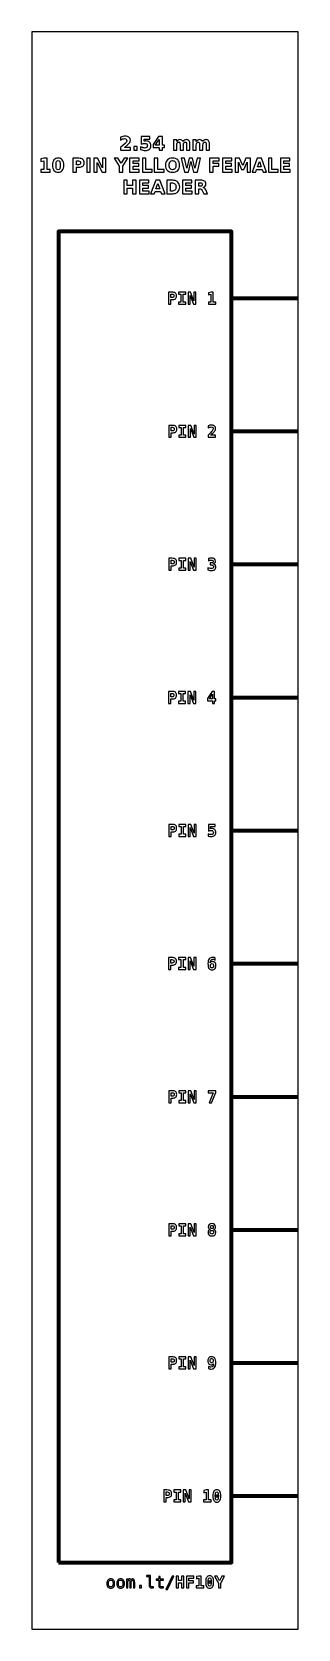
# Model space of a CAD drawing. Header units: centimetres. Extents: x -11.5 to -9.5, y -19.9 to -7.8.
import ezdxf

# ---------------------------------------------------------------- set-up
doc = ezdxf.new("R2010")
doc.units = ezdxf.units.CM
doc.header["$MEASUREMENT"] = 0
doc.layers.add('Layer 1', color=7, linetype='Continuous')

msp = doc.modelspace()

# ---------------------------------------------------------------- linework, layer by layer
at = {"layer": 'Layer 1', "color": 7}
msp.add_lwpolyline([(-11.5, -19.85), (-9.5, -19.85), (-9.5, -7.85), (-11.5, -7.85), (-11.5, -19.85)], close=True, dxfattribs=at)
at = {"layer": 'Layer 1', "color": 7, "lineweight": 100}
msp.add_lwpolyline([(-11.3, -19.35), (-10, -19.35), (-10, -9.35), (-11.3, -9.35), (-11.3, -19.35)], close=True, dxfattribs=at)
at = {"layer": 'Layer 1', "color": 250}
for points, knots in [([(-10.80503, -8.71872), (-10.80503, -8.71872), (-10.75975, -8.71872), (-10.75975, -8.71872), (-10.75975, -8.71872), (-10.75975, -8.71872), (-10.75975, -8.73822), (-10.75975, -8.73822), (-10.75975, -8.73822), (-10.75975, -8.73822), (-10.83452, -8.73822), (-10.83452, -8.73822), (-10.83452, -8.73822), (-10.83452, -8.73822), (-10.83452, -8.71872), (-10.83452, -8.71872), (-10.83452, -8.71872), (-10.83452, -8.71872), (-10.79696, -8.68559), (-10.79696, -8.68559), (-10.79696, -8.68559), (-10.7936, -8.68255), (-10.79113, -8.67959), (-10.78953, -8.6767), (-10.78953, -8.6767), (-10.78791, -8.6738), (-10.78711, -8.67079), (-10.78711, -8.66766), (-10.78711, -8.66766), (-10.78711, -8.66284), (-10.78873, -8.65896), (-10.79197, -8.65602), (-10.79197, -8.65602), (-10.7952, -8.65308), (-10.7995, -8.65163), (-10.80489, -8.65163), (-10.80489, -8.65163), (-10.80902, -8.65163), (-10.81354, -8.65252), (-10.81846, -8.65428), (-10.81846, -8.65428), (-10.82337, -8.65605), (-10.82864, -8.65868), (-10.83424, -8.66216), (-10.83424, -8.66216), (-10.83424, -8.66216), (-10.83424, -8.63956), (-10.83424, -8.63956), (-10.83424, -8.63956), (-10.82826, -8.63759), (-10.82236, -8.63608), (-10.81653, -8.63505), (-10.81653, -8.63505), (-10.81069, -8.63401), (-10.80498, -8.63349), (-10.79936, -8.63349), (-10.79936, -8.63349), (-10.78706, -8.63349), (-10.77749, -8.6362), (-10.77067, -8.64163), (-10.77067, -8.64163), (-10.76385, -8.64704), (-10.76044, -8.65459), (-10.76044, -8.6643), (-10.76044, -8.6643), (-10.76044, -8.6699), (-10.76189, -8.67512), (-10.76479, -8.67997), (-10.76479, -8.67997), (-10.76768, -8.68481), (-10.77377, -8.6913), (-10.78304, -8.69944), (-10.78304, -8.69944), (-10.78304, -8.69944), (-10.80503, -8.71872), (-10.80503, -8.71872)], [0, 0, 0, 0, 0.05263158, 0.05263158, 0.05263158, 0.05263158, 0.10526316, 0.10526316, 0.10526316, 0.10526316, 0.15789474, 0.15789474, 0.15789474, 0.15789474, 0.21052632, 0.21052632, 0.21052632, 0.21052632, 0.26315789, 0.26315789, 0.26315789, 0.26315789, 0.31578947, 0.31578947, 0.31578947, 0.31578947, 0.36842105, 0.36842105, 0.36842105, 0.36842105, 0.42105263, 0.42105263, 0.42105263, 0.42105263, 0.47368421, 0.47368421, 0.47368421, 0.47368421, 0.52631579, 0.52631579, 0.52631579, 0.52631579, 0.57894737, 0.57894737, 0.57894737, 0.57894737, 0.63157895, 0.63157895, 0.63157895, 0.63157895, 0.68421053, 0.68421053, 0.68421053, 0.68421053, 0.73684211, 0.73684211, 0.73684211, 0.73684211, 0.78947368, 0.78947368, 0.78947368, 0.78947368, 0.84210526, 0.84210526, 0.84210526, 0.84210526, 0.89473684, 0.89473684, 0.89473684, 0.89473684, 0.94736842, 0.94736842, 0.94736842, 0.94736842, 1, 1, 1, 1]), ([(-10.67894, -8.63535), (-10.67894, -8.63535), (-10.613, -8.63535), (-10.613, -8.63535), (-10.613, -8.63535), (-10.613, -8.63535), (-10.613, -8.65485), (-10.613, -8.65485), (-10.613, -8.65485), (-10.613, -8.65485), (-10.6578, -8.65485), (-10.6578, -8.65485), (-10.6578, -8.65485), (-10.6578, -8.65485), (-10.6578, -8.67077), (-10.6578, -8.67077), (-10.6578, -8.67077), (-10.65578, -8.67023), (-10.65375, -8.66981), (-10.65171, -8.6695), (-10.65171, -8.6695), (-10.64966, -8.66919), (-10.64752, -8.66905), (-10.64533, -8.66905), (-10.64533, -8.66905), (-10.63278, -8.66905), (-10.62302, -8.67218), (-10.61603, -8.67846), (-10.61603, -8.67846), (-10.60905, -8.68472), (-10.60557, -8.69346), (-10.60557, -8.70466), (-10.60557, -8.70466), (-10.60557, -8.71578), (-10.60938, -8.72449), (-10.61697, -8.73079), (-10.61697, -8.73079), (-10.62457, -8.73707), (-10.63513, -8.74022), (-10.64863, -8.74022), (-10.64863, -8.74022), (-10.65446, -8.74022), (-10.66025, -8.73965), (-10.66596, -8.73853), (-10.66596, -8.73853), (-10.67168, -8.7374), (-10.67737, -8.7357), (-10.68301, -8.7334), (-10.68301, -8.7334), (-10.68301, -8.7334), (-10.68301, -8.71251), (-10.68301, -8.71251), (-10.68301, -8.71251), (-10.67741, -8.71574), (-10.6721, -8.71814), (-10.66707, -8.71973), (-10.66707, -8.71973), (-10.66203, -8.72136), (-10.65728, -8.72216), (-10.65284, -8.72216), (-10.65284, -8.72216), (-10.64639, -8.72216), (-10.64134, -8.72058), (-10.63764, -8.71743), (-10.63764, -8.71743), (-10.63395, -8.7143), (-10.63209, -8.71005), (-10.63209, -8.70466), (-10.63209, -8.70466), (-10.63209, -8.69925), (-10.63395, -8.69499), (-10.63764, -8.69187), (-10.63764, -8.69187), (-10.64134, -8.68874), (-10.64639, -8.68719), (-10.65284, -8.68719), (-10.65284, -8.68719), (-10.65665, -8.68719), (-10.66072, -8.68768), (-10.66502, -8.68867), (-10.66502, -8.68867), (-10.66935, -8.68965), (-10.67398, -8.69118), (-10.67894, -8.69325), (-10.67894, -8.69325), (-10.67894, -8.69325), (-10.67894, -8.63535), (-10.67894, -8.63535)], [0, 0, 0, 0, 0.04545455, 0.04545455, 0.04545455, 0.04545455, 0.09090909, 0.09090909, 0.09090909, 0.09090909, 0.13636364, 0.13636364, 0.13636364, 0.13636364, 0.18181818, 0.18181818, 0.18181818, 0.18181818, 0.22727273, 0.22727273, 0.22727273, 0.22727273, 0.27272727, 0.27272727, 0.27272727, 0.27272727, 0.31818182, 0.31818182, 0.31818182, 0.31818182, 0.36363636, 0.36363636, 0.36363636, 0.36363636, 0.40909091, 0.40909091, 0.40909091, 0.40909091, 0.45454545, 0.45454545, 0.45454545, 0.45454545, 0.5, 0.5, 0.5, 0.5, 0.54545455, 0.54545455, 0.54545455, 0.54545455, 0.59090909, 0.59090909, 0.59090909, 0.59090909, 0.63636364, 0.63636364, 0.63636364, 0.63636364, 0.68181818, 0.68181818, 0.68181818, 0.68181818, 0.72727273, 0.72727273, 0.72727273, 0.72727273, 0.77272727, 0.77272727, 0.77272727, 0.77272727, 0.81818182, 0.81818182, 0.81818182, 0.81818182, 0.86363636, 0.86363636, 0.86363636, 0.86363636, 0.90909091, 0.90909091, 0.90909091, 0.90909091, 0.95454545, 0.95454545, 0.95454545, 0.95454545, 1, 1, 1, 1]), ([(-10.54816, -8.63535), (-10.54816, -8.63535), (-10.51866, -8.63535), (-10.51866, -8.63535), (-10.51866, -8.63535), (-10.51866, -8.63535), (-10.51866, -8.70026), (-10.51866, -8.70026), (-10.51866, -8.70026), (-10.51866, -8.70026), (-10.50399, -8.70026), (-10.50399, -8.70026), (-10.50399, -8.70026), (-10.50399, -8.70026), (-10.50399, -8.71948), (-10.50399, -8.71948), (-10.50399, -8.71948), (-10.50399, -8.71948), (-10.51866, -8.71948), (-10.51866, -8.71948), (-10.51866, -8.71948), (-10.51866, -8.71948), (-10.51866, -8.73822), (-10.51866, -8.73822), (-10.51866, -8.73822), (-10.51866, -8.73822), (-10.54373, -8.73822), (-10.54373, -8.73822), (-10.54373, -8.73822), (-10.54373, -8.73822), (-10.54373, -8.71948), (-10.54373, -8.71948), (-10.54373, -8.71948), (-10.54373, -8.71948), (-10.58936, -8.71948), (-10.58936, -8.71948), (-10.58936, -8.71948), (-10.58936, -8.71948), (-10.58936, -8.69673), (-10.58936, -8.69673), (-10.58936, -8.69673), (-10.58936, -8.69673), (-10.54816, -8.63535), (-10.54816, -8.63535)], [0, 0, 0, 0, 0.09090909, 0.09090909, 0.09090909, 0.09090909, 0.18181818, 0.18181818, 0.18181818, 0.18181818, 0.27272727, 0.27272727, 0.27272727, 0.27272727, 0.36363636, 0.36363636, 0.36363636, 0.36363636, 0.45454545, 0.45454545, 0.45454545, 0.45454545, 0.54545455, 0.54545455, 0.54545455, 0.54545455, 0.63636364, 0.63636364, 0.63636364, 0.63636364, 0.72727273, 0.72727273, 0.72727273, 0.72727273, 0.81818182, 0.81818182, 0.81818182, 0.81818182, 0.90909091, 0.90909091, 0.90909091, 0.90909091, 1, 1, 1, 1]), ([(-10.73311, -8.71155), (-10.73311, -8.71155), (-10.70829, -8.71155), (-10.70829, -8.71155), (-10.70829, -8.71155), (-10.70829, -8.71155), (-10.70829, -8.73822), (-10.70829, -8.73822), (-10.70829, -8.73822), (-10.70829, -8.73822), (-10.73311, -8.73822), (-10.73311, -8.73822), (-10.73311, -8.73822), (-10.73311, -8.73822), (-10.73311, -8.71155), (-10.73311, -8.71155)], [0, 0, 0, 0, 0.25, 0.25, 0.25, 0.25, 0.5, 0.5, 0.5, 0.5, 0.75, 0.75, 0.75, 0.75, 1, 1, 1, 1]), ([(-10.54373, -8.6572), (-10.54373, -8.6572), (-10.57283, -8.70026), (-10.57283, -8.70026), (-10.57283, -8.70026), (-10.57283, -8.70026), (-10.54373, -8.70026), (-10.54373, -8.70026), (-10.54373, -8.70026), (-10.54373, -8.70026), (-10.54373, -8.6572), (-10.54373, -8.6572)], [0, 0, 0, 0, 0.33333333, 0.33333333, 0.33333333, 0.33333333, 0.66666667, 0.66666667, 0.66666667, 0.66666667, 1, 1, 1, 1]), ([(-10.36502, -8.67387), (-10.36189, -8.6691), (-10.3582, -8.66545), (-10.35389, -8.66296), (-10.35389, -8.66296), (-10.34959, -8.66044), (-10.34489, -8.6592), (-10.33974, -8.6592), (-10.33974, -8.6592), (-10.33087, -8.6592), (-10.32412, -8.66193), (-10.31949, -8.66741), (-10.31949, -8.66741), (-10.31485, -8.67286), (-10.31252, -8.68081), (-10.31252, -8.69123), (-10.31252, -8.69123), (-10.31252, -8.69123), (-10.31252, -8.73822), (-10.31252, -8.73822), (-10.31252, -8.73822), (-10.31252, -8.73822), (-10.33734, -8.73822), (-10.33734, -8.73822), (-10.33734, -8.73822), (-10.33734, -8.73822), (-10.33734, -8.69798), (-10.33734, -8.69798), (-10.33734, -8.69798), (-10.33729, -8.69739), (-10.33727, -8.69678), (-10.33724, -8.69612), (-10.33724, -8.69612), (-10.33722, -8.69549), (-10.3372, -8.69457), (-10.3372, -8.69337), (-10.3372, -8.69337), (-10.3372, -8.68791), (-10.33799, -8.68394), (-10.33962, -8.68149), (-10.33962, -8.68149), (-10.34122, -8.67902), (-10.3438, -8.6778), (-10.34738, -8.6778), (-10.34738, -8.6778), (-10.35208, -8.6778), (-10.35568, -8.67973), (-10.35824, -8.68359), (-10.35824, -8.68359), (-10.36078, -8.68744), (-10.3621, -8.69302), (-10.3622, -8.70033), (-10.3622, -8.70033), (-10.3622, -8.70033), (-10.3622, -8.73822), (-10.3622, -8.73822), (-10.3622, -8.73822), (-10.3622, -8.73822), (-10.38701, -8.73822), (-10.38701, -8.73822), (-10.38701, -8.73822), (-10.38701, -8.73822), (-10.38701, -8.69798), (-10.38701, -8.69798), (-10.38701, -8.69798), (-10.38701, -8.68944), (-10.38774, -8.68394), (-10.38922, -8.68149), (-10.38922, -8.68149), (-10.39068, -8.67902), (-10.39329, -8.6778), (-10.39705, -8.6778), (-10.39705, -8.6778), (-10.4018, -8.6778), (-10.40545, -8.67975), (-10.40801, -8.68363), (-10.40801, -8.68363), (-10.41057, -8.68751), (-10.41187, -8.69304), (-10.41187, -8.70026), (-10.41187, -8.70026), (-10.41187, -8.70026), (-10.41187, -8.73822), (-10.41187, -8.73822), (-10.41187, -8.73822), (-10.41187, -8.73822), (-10.43668, -8.73822), (-10.43668, -8.73822), (-10.43668, -8.73822), (-10.43668, -8.73822), (-10.43668, -8.66106), (-10.43668, -8.66106), (-10.43668, -8.66106), (-10.43668, -8.66106), (-10.41187, -8.66106), (-10.41187, -8.66106), (-10.41187, -8.66106), (-10.41187, -8.66106), (-10.41187, -8.67237), (-10.41187, -8.67237), (-10.41187, -8.67237), (-10.40883, -8.66799), (-10.40535, -8.66473), (-10.40142, -8.66251), (-10.40142, -8.66251), (-10.3975, -8.6603), (-10.39317, -8.6592), (-10.38844, -8.6592), (-10.38844, -8.6592), (-10.38313, -8.6592), (-10.3784, -8.66049), (-10.37433, -8.66306), (-10.37433, -8.66306), (-10.37024, -8.66564), (-10.36713, -8.66924), (-10.36502, -8.67387)], [0, 0, 0, 0, 0.03448276, 0.03448276, 0.03448276, 0.03448276, 0.06896552, 0.06896552, 0.06896552, 0.06896552, 0.10344828, 0.10344828, 0.10344828, 0.10344828, 0.13793103, 0.13793103, 0.13793103, 0.13793103, 0.17241379, 0.17241379, 0.17241379, 0.17241379, 0.20689655, 0.20689655, 0.20689655, 0.20689655, 0.24137931, 0.24137931, 0.24137931, 0.24137931, 0.27586207, 0.27586207, 0.27586207, 0.27586207, 0.31034483, 0.31034483, 0.31034483, 0.31034483, 0.34482759, 0.34482759, 0.34482759, 0.34482759, 0.37931034, 0.37931034, 0.37931034, 0.37931034, 0.4137931, 0.4137931, 0.4137931, 0.4137931, 0.44827586, 0.44827586, 0.44827586, 0.44827586, 0.48275862, 0.48275862, 0.48275862, 0.48275862, 0.51724138, 0.51724138, 0.51724138, 0.51724138, 0.55172414, 0.55172414, 0.55172414, 0.55172414, 0.5862069, 0.5862069, 0.5862069, 0.5862069, 0.62068966, 0.62068966, 0.62068966, 0.62068966, 0.65517241, 0.65517241, 0.65517241, 0.65517241, 0.68965517, 0.68965517, 0.68965517, 0.68965517, 0.72413793, 0.72413793, 0.72413793, 0.72413793, 0.75862069, 0.75862069, 0.75862069, 0.75862069, 0.79310345, 0.79310345, 0.79310345, 0.79310345, 0.82758621, 0.82758621, 0.82758621, 0.82758621, 0.86206897, 0.86206897, 0.86206897, 0.86206897, 0.89655172, 0.89655172, 0.89655172, 0.89655172, 0.93103448, 0.93103448, 0.93103448, 0.93103448, 0.96551724, 0.96551724, 0.96551724, 0.96551724, 1, 1, 1, 1]), ([(-10.21798, -8.67387), (-10.21485, -8.6691), (-10.21116, -8.66545), (-10.20685, -8.66296), (-10.20685, -8.66296), (-10.20255, -8.66044), (-10.19785, -8.6592), (-10.1927, -8.6592), (-10.1927, -8.6592), (-10.18383, -8.6592), (-10.17708, -8.66193), (-10.17245, -8.66741), (-10.17245, -8.66741), (-10.16781, -8.67286), (-10.16548, -8.68081), (-10.16548, -8.69123), (-10.16548, -8.69123), (-10.16548, -8.69123), (-10.16548, -8.73822), (-10.16548, -8.73822), (-10.16548, -8.73822), (-10.16548, -8.73822), (-10.1903, -8.73822), (-10.1903, -8.73822), (-10.1903, -8.73822), (-10.1903, -8.73822), (-10.1903, -8.69798), (-10.1903, -8.69798), (-10.1903, -8.69798), (-10.19025, -8.69739), (-10.19023, -8.69678), (-10.1902, -8.69612), (-10.1902, -8.69612), (-10.19018, -8.69549), (-10.19016, -8.69457), (-10.19016, -8.69337), (-10.19016, -8.69337), (-10.19016, -8.68791), (-10.19095, -8.68394), (-10.19258, -8.68149), (-10.19258, -8.68149), (-10.19418, -8.67902), (-10.19676, -8.6778), (-10.20034, -8.6778), (-10.20034, -8.6778), (-10.20504, -8.6778), (-10.20864, -8.67973), (-10.2112, -8.68359), (-10.2112, -8.68359), (-10.21374, -8.68744), (-10.21506, -8.69302), (-10.21516, -8.70033), (-10.21516, -8.70033), (-10.21516, -8.70033), (-10.21516, -8.73822), (-10.21516, -8.73822), (-10.21516, -8.73822), (-10.21516, -8.73822), (-10.23997, -8.73822), (-10.23997, -8.73822), (-10.23997, -8.73822), (-10.23997, -8.73822), (-10.23997, -8.69798), (-10.23997, -8.69798), (-10.23997, -8.69798), (-10.23997, -8.68944), (-10.2407, -8.68394), (-10.24218, -8.68149), (-10.24218, -8.68149), (-10.24364, -8.67902), (-10.24625, -8.6778), (-10.25001, -8.6778), (-10.25001, -8.6778), (-10.25476, -8.6778), (-10.25841, -8.67975), (-10.26097, -8.68363), (-10.26097, -8.68363), (-10.26353, -8.68751), (-10.26483, -8.69304), (-10.26483, -8.70026), (-10.26483, -8.70026), (-10.26483, -8.70026), (-10.26483, -8.73822), (-10.26483, -8.73822), (-10.26483, -8.73822), (-10.26483, -8.73822), (-10.28964, -8.73822), (-10.28964, -8.73822), (-10.28964, -8.73822), (-10.28964, -8.73822), (-10.28964, -8.66106), (-10.28964, -8.66106), (-10.28964, -8.66106), (-10.28964, -8.66106), (-10.26483, -8.66106), (-10.26483, -8.66106), (-10.26483, -8.66106), (-10.26483, -8.66106), (-10.26483, -8.67237), (-10.26483, -8.67237), (-10.26483, -8.67237), (-10.26179, -8.66799), (-10.25831, -8.66473), (-10.25438, -8.66251), (-10.25438, -8.66251), (-10.25046, -8.6603), (-10.24613, -8.6592), (-10.2414, -8.6592), (-10.2414, -8.6592), (-10.23609, -8.6592), (-10.23136, -8.66049), (-10.22729, -8.66306), (-10.22729, -8.66306), (-10.2232, -8.66564), (-10.22009, -8.66924), (-10.21798, -8.67387)], [0, 0, 0, 0, 0.03448276, 0.03448276, 0.03448276, 0.03448276, 0.06896552, 0.06896552, 0.06896552, 0.06896552, 0.10344828, 0.10344828, 0.10344828, 0.10344828, 0.13793103, 0.13793103, 0.13793103, 0.13793103, 0.17241379, 0.17241379, 0.17241379, 0.17241379, 0.20689655, 0.20689655, 0.20689655, 0.20689655, 0.24137931, 0.24137931, 0.24137931, 0.24137931, 0.27586207, 0.27586207, 0.27586207, 0.27586207, 0.31034483, 0.31034483, 0.31034483, 0.31034483, 0.34482759, 0.34482759, 0.34482759, 0.34482759, 0.37931034, 0.37931034, 0.37931034, 0.37931034, 0.4137931, 0.4137931, 0.4137931, 0.4137931, 0.44827586, 0.44827586, 0.44827586, 0.44827586, 0.48275862, 0.48275862, 0.48275862, 0.48275862, 0.51724138, 0.51724138, 0.51724138, 0.51724138, 0.55172414, 0.55172414, 0.55172414, 0.55172414, 0.5862069, 0.5862069, 0.5862069, 0.5862069, 0.62068966, 0.62068966, 0.62068966, 0.62068966, 0.65517241, 0.65517241, 0.65517241, 0.65517241, 0.68965517, 0.68965517, 0.68965517, 0.68965517, 0.72413793, 0.72413793, 0.72413793, 0.72413793, 0.75862069, 0.75862069, 0.75862069, 0.75862069, 0.79310345, 0.79310345, 0.79310345, 0.79310345, 0.82758621, 0.82758621, 0.82758621, 0.82758621, 0.86206897, 0.86206897, 0.86206897, 0.86206897, 0.89655172, 0.89655172, 0.89655172, 0.89655172, 0.93103448, 0.93103448, 0.93103448, 0.93103448, 0.96551724, 0.96551724, 0.96551724, 0.96551724, 1, 1, 1, 1]), ([(-11.43374, -8.88415), (-11.43374, -8.88415), (-11.41031, -8.88415), (-11.41031, -8.88415), (-11.41031, -8.88415), (-11.41031, -8.88415), (-11.41031, -8.81766), (-11.41031, -8.81766), (-11.41031, -8.81766), (-11.41031, -8.81766), (-11.43435, -8.82263), (-11.43435, -8.82263), (-11.43435, -8.82263), (-11.43435, -8.82263), (-11.43435, -8.80456), (-11.43435, -8.80456), (-11.43435, -8.80456), (-11.43435, -8.80456), (-11.41045, -8.7996), (-11.41045, -8.7996), (-11.41045, -8.7996), (-11.41045, -8.7996), (-11.38524, -8.7996), (-11.38524, -8.7996), (-11.38524, -8.7996), (-11.38524, -8.7996), (-11.38524, -8.88415), (-11.38524, -8.88415), (-11.38524, -8.88415), (-11.38524, -8.88415), (-11.36182, -8.88415), (-11.36182, -8.88415), (-11.36182, -8.88415), (-11.36182, -8.88415), (-11.36182, -8.90247), (-11.36182, -8.90247), (-11.36182, -8.90247), (-11.36182, -8.90247), (-11.43374, -8.90247), (-11.43374, -8.90247), (-11.43374, -8.90247), (-11.43374, -8.90247), (-11.43374, -8.88415), (-11.43374, -8.88415)], [0, 0, 0, 0, 0.09090909, 0.09090909, 0.09090909, 0.09090909, 0.18181818, 0.18181818, 0.18181818, 0.18181818, 0.27272727, 0.27272727, 0.27272727, 0.27272727, 0.36363636, 0.36363636, 0.36363636, 0.36363636, 0.45454545, 0.45454545, 0.45454545, 0.45454545, 0.54545455, 0.54545455, 0.54545455, 0.54545455, 0.63636364, 0.63636364, 0.63636364, 0.63636364, 0.72727273, 0.72727273, 0.72727273, 0.72727273, 0.81818182, 0.81818182, 0.81818182, 0.81818182, 0.90909091, 0.90909091, 0.90909091, 0.90909091, 1, 1, 1, 1]), ([(-11.26064, -8.85113), (-11.26064, -8.86818), (-11.26431, -8.88133), (-11.27167, -8.89059), (-11.27167, -8.89059), (-11.27901, -8.89984), (-11.28945, -8.90447), (-11.30295, -8.90447), (-11.30295, -8.90447), (-11.3165, -8.90447), (-11.32696, -8.89984), (-11.3343, -8.89059), (-11.3343, -8.89059), (-11.34166, -8.88133), (-11.34533, -8.86818), (-11.34533, -8.85113), (-11.34533, -8.85113), (-11.34533, -8.83406), (-11.34166, -8.82088), (-11.3343, -8.81162), (-11.3343, -8.81162), (-11.32696, -8.80238), (-11.3165, -8.79774), (-11.30295, -8.79774), (-11.30295, -8.79774), (-11.28945, -8.79774), (-11.27901, -8.80238), (-11.27167, -8.81162), (-11.27167, -8.81162), (-11.26431, -8.82088), (-11.26064, -8.83406), (-11.26064, -8.85113)], [0, 0, 0, 0, 0.125, 0.125, 0.125, 0.125, 0.25, 0.25, 0.25, 0.25, 0.375, 0.375, 0.375, 0.375, 0.5, 0.5, 0.5, 0.5, 0.625, 0.625, 0.625, 0.625, 0.75, 0.75, 0.75, 0.75, 0.875, 0.875, 0.875, 0.875, 1, 1, 1, 1]), ([(-11.28717, -8.85094), (-11.28717, -8.83808), (-11.28837, -8.82902), (-11.29079, -8.82375), (-11.29079, -8.82375), (-11.29319, -8.81851), (-11.29726, -8.81588), (-11.30295, -8.81588), (-11.30295, -8.81588), (-11.30864, -8.81588), (-11.31271, -8.81851), (-11.31516, -8.82375), (-11.31516, -8.82375), (-11.31758, -8.82902), (-11.3188, -8.83808), (-11.3188, -8.85094), (-11.3188, -8.85094), (-11.3188, -8.86392), (-11.31758, -8.8731), (-11.31516, -8.87841), (-11.31516, -8.87841), (-11.31271, -8.88375), (-11.30864, -8.88641), (-11.30295, -8.88641), (-11.30295, -8.88641), (-11.29731, -8.88641), (-11.29326, -8.88375), (-11.29081, -8.87841), (-11.29081, -8.87841), (-11.28839, -8.8731), (-11.28717, -8.86392), (-11.28717, -8.85094)], [0, 0, 0, 0, 0.125, 0.125, 0.125, 0.125, 0.25, 0.25, 0.25, 0.25, 0.375, 0.375, 0.375, 0.375, 0.5, 0.5, 0.5, 0.5, 0.625, 0.625, 0.625, 0.625, 0.75, 0.75, 0.75, 0.75, 0.875, 0.875, 0.875, 0.875, 1, 1, 1, 1]), ([(-11.1918, -8.7996), (-11.1918, -8.7996), (-11.14778, -8.7996), (-11.14778, -8.7996), (-11.14778, -8.7996), (-11.13468, -8.7996), (-11.12463, -8.80252), (-11.11762, -8.80833), (-11.11762, -8.80833), (-11.11062, -8.81414), (-11.10711, -8.82241), (-11.10711, -8.83316), (-11.10711, -8.83316), (-11.10711, -8.84393), (-11.11062, -8.85223), (-11.11762, -8.85804), (-11.11762, -8.85804), (-11.12463, -8.86385), (-11.13468, -8.86677), (-11.14778, -8.86677), (-11.14778, -8.86677), (-11.14778, -8.86677), (-11.16527, -8.86677), (-11.16527, -8.86677), (-11.16527, -8.86677), (-11.16527, -8.86677), (-11.16527, -8.90247), (-11.16527, -8.90247), (-11.16527, -8.90247), (-11.16527, -8.90247), (-11.1918, -8.90247), (-11.1918, -8.90247), (-11.1918, -8.90247), (-11.1918, -8.90247), (-11.1918, -8.7996), (-11.1918, -8.7996)], [0, 0, 0, 0, 0.11111111, 0.11111111, 0.11111111, 0.11111111, 0.22222222, 0.22222222, 0.22222222, 0.22222222, 0.33333333, 0.33333333, 0.33333333, 0.33333333, 0.44444444, 0.44444444, 0.44444444, 0.44444444, 0.55555556, 0.55555556, 0.55555556, 0.55555556, 0.66666667, 0.66666667, 0.66666667, 0.66666667, 0.77777778, 0.77777778, 0.77777778, 0.77777778, 0.88888889, 0.88888889, 0.88888889, 0.88888889, 1, 1, 1, 1]), ([(-11.16527, -8.81882), (-11.16527, -8.81882), (-11.16527, -8.84755), (-11.16527, -8.84755), (-11.16527, -8.84755), (-11.16527, -8.84755), (-11.1506, -8.84755), (-11.1506, -8.84755), (-11.1506, -8.84755), (-11.14545, -8.84755), (-11.14147, -8.84631), (-11.13867, -8.84379), (-11.13867, -8.84379), (-11.13587, -8.8413), (-11.13446, -8.83775), (-11.13446, -8.83316), (-11.13446, -8.83316), (-11.13446, -8.82855), (-11.13587, -8.82502), (-11.13867, -8.82253), (-11.13867, -8.82253), (-11.14147, -8.82006), (-11.14545, -8.81882), (-11.1506, -8.81882), (-11.1506, -8.81882), (-11.1506, -8.81882), (-11.16527, -8.81882), (-11.16527, -8.81882)], [0, 0, 0, 0, 0.14285714, 0.14285714, 0.14285714, 0.14285714, 0.28571429, 0.28571429, 0.28571429, 0.28571429, 0.42857143, 0.42857143, 0.42857143, 0.42857143, 0.57142857, 0.57142857, 0.57142857, 0.57142857, 0.71428571, 0.71428571, 0.71428571, 0.71428571, 0.85714286, 0.85714286, 0.85714286, 0.85714286, 1, 1, 1, 1]), ([(-11.08839, -8.7996), (-11.08839, -8.7996), (-11.06186, -8.7996), (-11.06186, -8.7996), (-11.06186, -8.7996), (-11.06186, -8.7996), (-11.06186, -8.90247), (-11.06186, -8.90247), (-11.06186, -8.90247), (-11.06186, -8.90247), (-11.08839, -8.90247), (-11.08839, -8.90247), (-11.08839, -8.90247), (-11.08839, -8.90247), (-11.08839, -8.7996), (-11.08839, -8.7996)], [0, 0, 0, 0, 0.25, 0.25, 0.25, 0.25, 0.5, 0.5, 0.5, 0.5, 0.75, 0.75, 0.75, 0.75, 1, 1, 1, 1]), ([(-11.0359, -8.7996), (-11.0359, -8.7996), (-11.00627, -8.7996), (-11.00627, -8.7996), (-11.00627, -8.7996), (-11.00627, -8.7996), (-10.96885, -8.87016), (-10.96885, -8.87016), (-10.96885, -8.87016), (-10.96885, -8.87016), (-10.96885, -8.7996), (-10.96885, -8.7996), (-10.96885, -8.7996), (-10.96885, -8.7996), (-10.94371, -8.7996), (-10.94371, -8.7996), (-10.94371, -8.7996), (-10.94371, -8.7996), (-10.94371, -8.90247), (-10.94371, -8.90247), (-10.94371, -8.90247), (-10.94371, -8.90247), (-10.97334, -8.90247), (-10.97334, -8.90247), (-10.97334, -8.90247), (-10.97334, -8.90247), (-11.01076, -8.83191), (-11.01076, -8.83191), (-11.01076, -8.83191), (-11.01076, -8.83191), (-11.01076, -8.90247), (-11.01076, -8.90247), (-11.01076, -8.90247), (-11.01076, -8.90247), (-11.0359, -8.90247), (-11.0359, -8.90247), (-11.0359, -8.90247), (-11.0359, -8.90247), (-11.0359, -8.7996), (-11.0359, -8.7996)], [0, 0, 0, 0, 0.1, 0.1, 0.1, 0.1, 0.2, 0.2, 0.2, 0.2, 0.3, 0.3, 0.3, 0.3, 0.4, 0.4, 0.4, 0.4, 0.5, 0.5, 0.5, 0.5, 0.6, 0.6, 0.6, 0.6, 0.7, 0.7, 0.7, 0.7, 0.8, 0.8, 0.8, 0.8, 0.9, 0.9, 0.9, 0.9, 1, 1, 1, 1]), ([(-10.88303, -8.7996), (-10.88303, -8.7996), (-10.85403, -8.7996), (-10.85403, -8.7996), (-10.85403, -8.7996), (-10.85403, -8.7996), (-10.83058, -8.83627), (-10.83058, -8.83627), (-10.83058, -8.83627), (-10.83058, -8.83627), (-10.80716, -8.7996), (-10.80716, -8.7996), (-10.80716, -8.7996), (-10.80716, -8.7996), (-10.77809, -8.7996), (-10.77809, -8.7996), (-10.77809, -8.7996), (-10.77809, -8.7996), (-10.81729, -8.85913), (-10.81729, -8.85913), (-10.81729, -8.85913), (-10.81729, -8.85913), (-10.81729, -8.90247), (-10.81729, -8.90247), (-10.81729, -8.90247), (-10.81729, -8.90247), (-10.84382, -8.90247), (-10.84382, -8.90247), (-10.84382, -8.90247), (-10.84382, -8.90247), (-10.84382, -8.85913), (-10.84382, -8.85913), (-10.84382, -8.85913), (-10.84382, -8.85913), (-10.88303, -8.7996), (-10.88303, -8.7996)], [0, 0, 0, 0, 0.11111111, 0.11111111, 0.11111111, 0.11111111, 0.22222222, 0.22222222, 0.22222222, 0.22222222, 0.33333333, 0.33333333, 0.33333333, 0.33333333, 0.44444444, 0.44444444, 0.44444444, 0.44444444, 0.55555556, 0.55555556, 0.55555556, 0.55555556, 0.66666667, 0.66666667, 0.66666667, 0.66666667, 0.77777778, 0.77777778, 0.77777778, 0.77777778, 0.88888889, 0.88888889, 0.88888889, 0.88888889, 1, 1, 1, 1]), ([(-10.76649, -8.7996), (-10.76649, -8.7996), (-10.6949, -8.7996), (-10.6949, -8.7996), (-10.6949, -8.7996), (-10.6949, -8.7996), (-10.6949, -8.81966), (-10.6949, -8.81966), (-10.6949, -8.81966), (-10.6949, -8.81966), (-10.73996, -8.81966), (-10.73996, -8.81966), (-10.73996, -8.81966), (-10.73996, -8.81966), (-10.73996, -8.83881), (-10.73996, -8.83881), (-10.73996, -8.83881), (-10.73996, -8.83881), (-10.69761, -8.83881), (-10.69761, -8.83881), (-10.69761, -8.83881), (-10.69761, -8.83881), (-10.69761, -8.85887), (-10.69761, -8.85887), (-10.69761, -8.85887), (-10.69761, -8.85887), (-10.73996, -8.85887), (-10.73996, -8.85887), (-10.73996, -8.85887), (-10.73996, -8.85887), (-10.73996, -8.88241), (-10.73996, -8.88241), (-10.73996, -8.88241), (-10.73996, -8.88241), (-10.6934, -8.88241), (-10.6934, -8.88241), (-10.6934, -8.88241), (-10.6934, -8.88241), (-10.6934, -8.90247), (-10.6934, -8.90247), (-10.6934, -8.90247), (-10.6934, -8.90247), (-10.76649, -8.90247), (-10.76649, -8.90247), (-10.76649, -8.90247), (-10.76649, -8.90247), (-10.76649, -8.7996), (-10.76649, -8.7996)], [0, 0, 0, 0, 0.08333333, 0.08333333, 0.08333333, 0.08333333, 0.16666667, 0.16666667, 0.16666667, 0.16666667, 0.25, 0.25, 0.25, 0.25, 0.33333333, 0.33333333, 0.33333333, 0.33333333, 0.41666667, 0.41666667, 0.41666667, 0.41666667, 0.5, 0.5, 0.5, 0.5, 0.58333333, 0.58333333, 0.58333333, 0.58333333, 0.66666667, 0.66666667, 0.66666667, 0.66666667, 0.75, 0.75, 0.75, 0.75, 0.83333333, 0.83333333, 0.83333333, 0.83333333, 0.91666667, 0.91666667, 0.91666667, 0.91666667, 1, 1, 1, 1]), ([(-10.67009, -8.7996), (-10.67009, -8.7996), (-10.64356, -8.7996), (-10.64356, -8.7996), (-10.64356, -8.7996), (-10.64356, -8.7996), (-10.64356, -8.88241), (-10.64356, -8.88241), (-10.64356, -8.88241), (-10.64356, -8.88241), (-10.597, -8.88241), (-10.597, -8.88241), (-10.597, -8.88241), (-10.597, -8.88241), (-10.597, -8.90247), (-10.597, -8.90247), (-10.597, -8.90247), (-10.597, -8.90247), (-10.67009, -8.90247), (-10.67009, -8.90247), (-10.67009, -8.90247), (-10.67009, -8.90247), (-10.67009, -8.7996), (-10.67009, -8.7996)], [0, 0, 0, 0, 0.16666667, 0.16666667, 0.16666667, 0.16666667, 0.33333333, 0.33333333, 0.33333333, 0.33333333, 0.5, 0.5, 0.5, 0.5, 0.66666667, 0.66666667, 0.66666667, 0.66666667, 0.83333333, 0.83333333, 0.83333333, 0.83333333, 1, 1, 1, 1]), ([(-10.58018, -8.7996), (-10.58018, -8.7996), (-10.55365, -8.7996), (-10.55365, -8.7996), (-10.55365, -8.7996), (-10.55365, -8.7996), (-10.55365, -8.88241), (-10.55365, -8.88241), (-10.55365, -8.88241), (-10.55365, -8.88241), (-10.50709, -8.88241), (-10.50709, -8.88241), (-10.50709, -8.88241), (-10.50709, -8.88241), (-10.50709, -8.90247), (-10.50709, -8.90247), (-10.50709, -8.90247), (-10.50709, -8.90247), (-10.58018, -8.90247), (-10.58018, -8.90247), (-10.58018, -8.90247), (-10.58018, -8.90247), (-10.58018, -8.7996), (-10.58018, -8.7996)], [0, 0, 0, 0, 0.16666667, 0.16666667, 0.16666667, 0.16666667, 0.33333333, 0.33333333, 0.33333333, 0.33333333, 0.5, 0.5, 0.5, 0.5, 0.66666667, 0.66666667, 0.66666667, 0.66666667, 0.83333333, 0.83333333, 0.83333333, 0.83333333, 1, 1, 1, 1]), ([(-10.44328, -8.79774), (-10.42675, -8.79774), (-10.41379, -8.80247), (-10.40443, -8.81195), (-10.40443, -8.81195), (-10.39505, -8.8214), (-10.39037, -8.83445), (-10.39037, -8.85113), (-10.39037, -8.85113), (-10.39037, -8.86776), (-10.39505, -8.88081), (-10.40443, -8.89026), (-10.40443, -8.89026), (-10.41379, -8.89974), (-10.42675, -8.90447), (-10.44328, -8.90447), (-10.44328, -8.90447), (-10.45977, -8.90447), (-10.4727, -8.89974), (-10.48211, -8.89026), (-10.48211, -8.89026), (-10.49149, -8.88081), (-10.4962, -8.86776), (-10.4962, -8.85113), (-10.4962, -8.85113), (-10.4962, -8.83445), (-10.49149, -8.8214), (-10.48211, -8.81195), (-10.48211, -8.81195), (-10.4727, -8.80247), (-10.45977, -8.79774), (-10.44328, -8.79774)], [0, 0, 0, 0, 0.125, 0.125, 0.125, 0.125, 0.25, 0.25, 0.25, 0.25, 0.375, 0.375, 0.375, 0.375, 0.5, 0.5, 0.5, 0.5, 0.625, 0.625, 0.625, 0.625, 0.75, 0.75, 0.75, 0.75, 0.875, 0.875, 0.875, 0.875, 1, 1, 1, 1]), ([(-10.44328, -8.81696), (-10.45137, -8.81696), (-10.45763, -8.81994), (-10.4621, -8.82592), (-10.4621, -8.82592), (-10.46654, -8.83189), (-10.46878, -8.84029), (-10.46878, -8.85113), (-10.46878, -8.85113), (-10.46878, -8.86195), (-10.46654, -8.87032), (-10.4621, -8.87629), (-10.4621, -8.87629), (-10.45763, -8.88227), (-10.45137, -8.88525), (-10.44328, -8.88525), (-10.44328, -8.88525), (-10.43514, -8.88525), (-10.42887, -8.88227), (-10.4244, -8.87629), (-10.4244, -8.87629), (-10.41995, -8.87032), (-10.41772, -8.86195), (-10.41772, -8.85113), (-10.41772, -8.85113), (-10.41772, -8.84029), (-10.41995, -8.83189), (-10.4244, -8.82592), (-10.4244, -8.82592), (-10.42887, -8.81994), (-10.43514, -8.81696), (-10.44328, -8.81696)], [0, 0, 0, 0, 0.125, 0.125, 0.125, 0.125, 0.25, 0.25, 0.25, 0.25, 0.375, 0.375, 0.375, 0.375, 0.5, 0.5, 0.5, 0.5, 0.625, 0.625, 0.625, 0.625, 0.75, 0.75, 0.75, 0.75, 0.875, 0.875, 0.875, 0.875, 1, 1, 1, 1]), ([(-10.37905, -8.7996), (-10.37905, -8.7996), (-10.35363, -8.7996), (-10.35363, -8.7996), (-10.35363, -8.7996), (-10.35363, -8.7996), (-10.33585, -8.87437), (-10.33585, -8.87437), (-10.33585, -8.87437), (-10.33585, -8.87437), (-10.31821, -8.7996), (-10.31821, -8.7996), (-10.31821, -8.7996), (-10.31821, -8.7996), (-10.29264, -8.7996), (-10.29264, -8.7996), (-10.29264, -8.7996), (-10.29264, -8.7996), (-10.27501, -8.87437), (-10.27501, -8.87437), (-10.27501, -8.87437), (-10.27501, -8.87437), (-10.25723, -8.7996), (-10.25723, -8.7996), (-10.25723, -8.7996), (-10.25723, -8.7996), (-10.23201, -8.7996), (-10.23201, -8.7996), (-10.23201, -8.7996), (-10.23201, -8.7996), (-10.25626, -8.90247), (-10.25626, -8.90247), (-10.25626, -8.90247), (-10.25626, -8.90247), (-10.28686, -8.90247), (-10.28686, -8.90247), (-10.28686, -8.90247), (-10.28686, -8.90247), (-10.30553, -8.82427), (-10.30553, -8.82427), (-10.30553, -8.82427), (-10.30553, -8.82427), (-10.32399, -8.90247), (-10.32399, -8.90247), (-10.32399, -8.90247), (-10.32399, -8.90247), (-10.35459, -8.90247), (-10.35459, -8.90247), (-10.35459, -8.90247), (-10.35459, -8.90247), (-10.37905, -8.7996), (-10.37905, -8.7996)], [0, 0, 0, 0, 0.07692308, 0.07692308, 0.07692308, 0.07692308, 0.15384615, 0.15384615, 0.15384615, 0.15384615, 0.23076923, 0.23076923, 0.23076923, 0.23076923, 0.30769231, 0.30769231, 0.30769231, 0.30769231, 0.38461538, 0.38461538, 0.38461538, 0.38461538, 0.46153846, 0.46153846, 0.46153846, 0.46153846, 0.53846154, 0.53846154, 0.53846154, 0.53846154, 0.61538462, 0.61538462, 0.61538462, 0.61538462, 0.69230769, 0.69230769, 0.69230769, 0.69230769, 0.76923077, 0.76923077, 0.76923077, 0.76923077, 0.84615385, 0.84615385, 0.84615385, 0.84615385, 0.92307692, 0.92307692, 0.92307692, 0.92307692, 1, 1, 1, 1]), ([(-10.16553, -8.7996), (-10.16553, -8.7996), (-10.09394, -8.7996), (-10.09394, -8.7996), (-10.09394, -8.7996), (-10.09394, -8.7996), (-10.09394, -8.81966), (-10.09394, -8.81966), (-10.09394, -8.81966), (-10.09394, -8.81966), (-10.139, -8.81966), (-10.139, -8.81966), (-10.139, -8.81966), (-10.139, -8.81966), (-10.139, -8.83881), (-10.139, -8.83881), (-10.139, -8.83881), (-10.139, -8.83881), (-10.09662, -8.83881), (-10.09662, -8.83881), (-10.09662, -8.83881), (-10.09662, -8.83881), (-10.09662, -8.85887), (-10.09662, -8.85887), (-10.09662, -8.85887), (-10.09662, -8.85887), (-10.139, -8.85887), (-10.139, -8.85887), (-10.139, -8.85887), (-10.139, -8.85887), (-10.139, -8.90247), (-10.139, -8.90247), (-10.139, -8.90247), (-10.139, -8.90247), (-10.16553, -8.90247), (-10.16553, -8.90247), (-10.16553, -8.90247), (-10.16553, -8.90247), (-10.16553, -8.7996), (-10.16553, -8.7996)], [0, 0, 0, 0, 0.1, 0.1, 0.1, 0.1, 0.2, 0.2, 0.2, 0.2, 0.3, 0.3, 0.3, 0.3, 0.4, 0.4, 0.4, 0.4, 0.5, 0.5, 0.5, 0.5, 0.6, 0.6, 0.6, 0.6, 0.7, 0.7, 0.7, 0.7, 0.8, 0.8, 0.8, 0.8, 0.9, 0.9, 0.9, 0.9, 1, 1, 1, 1]), ([(-10.06913, -8.7996), (-10.06913, -8.7996), (-9.99754, -8.7996), (-9.99754, -8.7996), (-9.99754, -8.7996), (-9.99754, -8.7996), (-9.99754, -8.81966), (-9.99754, -8.81966), (-9.99754, -8.81966), (-9.99754, -8.81966), (-10.0426, -8.81966), (-10.0426, -8.81966), (-10.0426, -8.81966), (-10.0426, -8.81966), (-10.0426, -8.83881), (-10.0426, -8.83881), (-10.0426, -8.83881), (-10.0426, -8.83881), (-10.00025, -8.83881), (-10.00025, -8.83881), (-10.00025, -8.83881), (-10.00025, -8.83881), (-10.00025, -8.85887), (-10.00025, -8.85887), (-10.00025, -8.85887), (-10.00025, -8.85887), (-10.0426, -8.85887), (-10.0426, -8.85887), (-10.0426, -8.85887), (-10.0426, -8.85887), (-10.0426, -8.88241), (-10.0426, -8.88241), (-10.0426, -8.88241), (-10.0426, -8.88241), (-9.99604, -8.88241), (-9.99604, -8.88241), (-9.99604, -8.88241), (-9.99604, -8.88241), (-9.99604, -8.90247), (-9.99604, -8.90247), (-9.99604, -8.90247), (-9.99604, -8.90247), (-10.06913, -8.90247), (-10.06913, -8.90247), (-10.06913, -8.90247), (-10.06913, -8.90247), (-10.06913, -8.7996), (-10.06913, -8.7996)], [0, 0, 0, 0, 0.08333333, 0.08333333, 0.08333333, 0.08333333, 0.16666667, 0.16666667, 0.16666667, 0.16666667, 0.25, 0.25, 0.25, 0.25, 0.33333333, 0.33333333, 0.33333333, 0.33333333, 0.41666667, 0.41666667, 0.41666667, 0.41666667, 0.5, 0.5, 0.5, 0.5, 0.58333333, 0.58333333, 0.58333333, 0.58333333, 0.66666667, 0.66666667, 0.66666667, 0.66666667, 0.75, 0.75, 0.75, 0.75, 0.83333333, 0.83333333, 0.83333333, 0.83333333, 0.91666667, 0.91666667, 0.91666667, 0.91666667, 1, 1, 1, 1]), ([(-9.97273, -8.7996), (-9.97273, -8.7996), (-9.93898, -8.7996), (-9.93898, -8.7996), (-9.93898, -8.7996), (-9.93898, -8.7996), (-9.91553, -8.85466), (-9.91553, -8.85466), (-9.91553, -8.85466), (-9.91553, -8.85466), (-9.89197, -8.7996), (-9.89197, -8.7996), (-9.89197, -8.7996), (-9.89197, -8.7996), (-9.85829, -8.7996), (-9.85829, -8.7996), (-9.85829, -8.7996), (-9.85829, -8.7996), (-9.85829, -8.90247), (-9.85829, -8.90247), (-9.85829, -8.90247), (-9.85829, -8.90247), (-9.88336, -8.90247), (-9.88336, -8.90247), (-9.88336, -8.90247), (-9.88336, -8.90247), (-9.88336, -8.82723), (-9.88336, -8.82723), (-9.88336, -8.82723), (-9.88336, -8.82723), (-9.90707, -8.88269), (-9.90707, -8.88269), (-9.90707, -8.88269), (-9.90707, -8.88269), (-9.92388, -8.88269), (-9.92388, -8.88269), (-9.92388, -8.88269), (-9.92388, -8.88269), (-9.94759, -8.82723), (-9.94759, -8.82723), (-9.94759, -8.82723), (-9.94759, -8.82723), (-9.94759, -8.90247), (-9.94759, -8.90247), (-9.94759, -8.90247), (-9.94759, -8.90247), (-9.97273, -8.90247), (-9.97273, -8.90247), (-9.97273, -8.90247), (-9.97273, -8.90247), (-9.97273, -8.7996), (-9.97273, -8.7996)], [0, 0, 0, 0, 0.07692308, 0.07692308, 0.07692308, 0.07692308, 0.15384615, 0.15384615, 0.15384615, 0.15384615, 0.23076923, 0.23076923, 0.23076923, 0.23076923, 0.30769231, 0.30769231, 0.30769231, 0.30769231, 0.38461538, 0.38461538, 0.38461538, 0.38461538, 0.46153846, 0.46153846, 0.46153846, 0.46153846, 0.53846154, 0.53846154, 0.53846154, 0.53846154, 0.61538462, 0.61538462, 0.61538462, 0.61538462, 0.69230769, 0.69230769, 0.69230769, 0.69230769, 0.76923077, 0.76923077, 0.76923077, 0.76923077, 0.84615385, 0.84615385, 0.84615385, 0.84615385, 0.92307692, 0.92307692, 0.92307692, 0.92307692, 1, 1, 1, 1]), ([(-9.76988, -8.88375), (-9.76988, -8.88375), (-9.81137, -8.88375), (-9.81137, -8.88375), (-9.81137, -8.88375), (-9.81137, -8.88375), (-9.81791, -8.90247), (-9.81791, -8.90247), (-9.81791, -8.90247), (-9.81791, -8.90247), (-9.84458, -8.90247), (-9.84458, -8.90247), (-9.84458, -8.90247), (-9.84458, -8.90247), (-9.80648, -8.7996), (-9.80648, -8.7996), (-9.80648, -8.7996), (-9.80648, -8.7996), (-9.77485, -8.7996), (-9.77485, -8.7996), (-9.77485, -8.7996), (-9.77485, -8.7996), (-9.73675, -8.90247), (-9.73675, -8.90247), (-9.73675, -8.90247), (-9.73675, -8.90247), (-9.76342, -8.90247), (-9.76342, -8.90247), (-9.76342, -8.90247), (-9.76342, -8.90247), (-9.76988, -8.88375), (-9.76988, -8.88375)], [0, 0, 0, 0, 0.125, 0.125, 0.125, 0.125, 0.25, 0.25, 0.25, 0.25, 0.375, 0.375, 0.375, 0.375, 0.5, 0.5, 0.5, 0.5, 0.625, 0.625, 0.625, 0.625, 0.75, 0.75, 0.75, 0.75, 0.875, 0.875, 0.875, 0.875, 1, 1, 1, 1]), ([(-9.80476, -8.86465), (-9.80476, -8.86465), (-9.77656, -8.86465), (-9.77656, -8.86465), (-9.77656, -8.86465), (-9.77656, -8.86465), (-9.79063, -8.82373), (-9.79063, -8.82373), (-9.79063, -8.82373), (-9.79063, -8.82373), (-9.80476, -8.86465), (-9.80476, -8.86465)], [0, 0, 0, 0, 0.33333333, 0.33333333, 0.33333333, 0.33333333, 0.66666667, 0.66666667, 0.66666667, 0.66666667, 1, 1, 1, 1]), ([(-9.72308, -8.7996), (-9.72308, -8.7996), (-9.69655, -8.7996), (-9.69655, -8.7996), (-9.69655, -8.7996), (-9.69655, -8.7996), (-9.69655, -8.88241), (-9.69655, -8.88241), (-9.69655, -8.88241), (-9.69655, -8.88241), (-9.64999, -8.88241), (-9.64999, -8.88241), (-9.64999, -8.88241), (-9.64999, -8.88241), (-9.64999, -8.90247), (-9.64999, -8.90247), (-9.64999, -8.90247), (-9.64999, -8.90247), (-9.72308, -8.90247), (-9.72308, -8.90247), (-9.72308, -8.90247), (-9.72308, -8.90247), (-9.72308, -8.7996), (-9.72308, -8.7996)], [0, 0, 0, 0, 0.16666667, 0.16666667, 0.16666667, 0.16666667, 0.33333333, 0.33333333, 0.33333333, 0.33333333, 0.5, 0.5, 0.5, 0.5, 0.66666667, 0.66666667, 0.66666667, 0.66666667, 0.83333333, 0.83333333, 0.83333333, 0.83333333, 1, 1, 1, 1]), ([(-9.63317, -8.7996), (-9.63317, -8.7996), (-9.56158, -8.7996), (-9.56158, -8.7996), (-9.56158, -8.7996), (-9.56158, -8.7996), (-9.56158, -8.81966), (-9.56158, -8.81966), (-9.56158, -8.81966), (-9.56158, -8.81966), (-9.60664, -8.81966), (-9.60664, -8.81966), (-9.60664, -8.81966), (-9.60664, -8.81966), (-9.60664, -8.83881), (-9.60664, -8.83881), (-9.60664, -8.83881), (-9.60664, -8.83881), (-9.56429, -8.83881), (-9.56429, -8.83881), (-9.56429, -8.83881), (-9.56429, -8.83881), (-9.56429, -8.85887), (-9.56429, -8.85887), (-9.56429, -8.85887), (-9.56429, -8.85887), (-9.60664, -8.85887), (-9.60664, -8.85887), (-9.60664, -8.85887), (-9.60664, -8.85887), (-9.60664, -8.88241), (-9.60664, -8.88241), (-9.60664, -8.88241), (-9.60664, -8.88241), (-9.56008, -8.88241), (-9.56008, -8.88241), (-9.56008, -8.88241), (-9.56008, -8.88241), (-9.56008, -8.90247), (-9.56008, -8.90247), (-9.56008, -8.90247), (-9.56008, -8.90247), (-9.63317, -8.90247), (-9.63317, -8.90247), (-9.63317, -8.90247), (-9.63317, -8.90247), (-9.63317, -8.7996), (-9.63317, -8.7996)], [0, 0, 0, 0, 0.08333333, 0.08333333, 0.08333333, 0.08333333, 0.16666667, 0.16666667, 0.16666667, 0.16666667, 0.25, 0.25, 0.25, 0.25, 0.33333333, 0.33333333, 0.33333333, 0.33333333, 0.41666667, 0.41666667, 0.41666667, 0.41666667, 0.5, 0.5, 0.5, 0.5, 0.58333333, 0.58333333, 0.58333333, 0.58333333, 0.66666667, 0.66666667, 0.66666667, 0.66666667, 0.75, 0.75, 0.75, 0.75, 0.83333333, 0.83333333, 0.83333333, 0.83333333, 0.91666667, 0.91666667, 0.91666667, 0.91666667, 1, 1, 1, 1]), ([(-10.80998, -8.96385), (-10.80998, -8.96385), (-10.78345, -8.96385), (-10.78345, -8.96385), (-10.78345, -8.96385), (-10.78345, -8.96385), (-10.78345, -9.00306), (-10.78345, -9.00306), (-10.78345, -9.00306), (-10.78345, -9.00306), (-10.74432, -9.00306), (-10.74432, -9.00306), (-10.74432, -9.00306), (-10.74432, -9.00306), (-10.74432, -8.96385), (-10.74432, -8.96385), (-10.74432, -8.96385), (-10.74432, -8.96385), (-10.71779, -8.96385), (-10.71779, -8.96385), (-10.71779, -8.96385), (-10.71779, -8.96385), (-10.71779, -9.06672), (-10.71779, -9.06672), (-10.71779, -9.06672), (-10.71779, -9.06672), (-10.74432, -9.06672), (-10.74432, -9.06672), (-10.74432, -9.06672), (-10.74432, -9.06672), (-10.74432, -9.02312), (-10.74432, -9.02312), (-10.74432, -9.02312), (-10.74432, -9.02312), (-10.78345, -9.02312), (-10.78345, -9.02312), (-10.78345, -9.02312), (-10.78345, -9.02312), (-10.78345, -9.06672), (-10.78345, -9.06672), (-10.78345, -9.06672), (-10.78345, -9.06672), (-10.80998, -9.06672), (-10.80998, -9.06672), (-10.80998, -9.06672), (-10.80998, -9.06672), (-10.80998, -8.96385), (-10.80998, -8.96385)], [0, 0, 0, 0, 0.08333333, 0.08333333, 0.08333333, 0.08333333, 0.16666667, 0.16666667, 0.16666667, 0.16666667, 0.25, 0.25, 0.25, 0.25, 0.33333333, 0.33333333, 0.33333333, 0.33333333, 0.41666667, 0.41666667, 0.41666667, 0.41666667, 0.5, 0.5, 0.5, 0.5, 0.58333333, 0.58333333, 0.58333333, 0.58333333, 0.66666667, 0.66666667, 0.66666667, 0.66666667, 0.75, 0.75, 0.75, 0.75, 0.83333333, 0.83333333, 0.83333333, 0.83333333, 0.91666667, 0.91666667, 0.91666667, 0.91666667, 1, 1, 1, 1]), ([(-10.69189, -8.96385), (-10.69189, -8.96385), (-10.6203, -8.96385), (-10.6203, -8.96385), (-10.6203, -8.96385), (-10.6203, -8.96385), (-10.6203, -8.98391), (-10.6203, -8.98391), (-10.6203, -8.98391), (-10.6203, -8.98391), (-10.66536, -8.98391), (-10.66536, -8.98391), (-10.66536, -8.98391), (-10.66536, -8.98391), (-10.66536, -9.00306), (-10.66536, -9.00306), (-10.66536, -9.00306), (-10.66536, -9.00306), (-10.62301, -9.00306), (-10.62301, -9.00306), (-10.62301, -9.00306), (-10.62301, -9.00306), (-10.62301, -9.02312), (-10.62301, -9.02312), (-10.62301, -9.02312), (-10.62301, -9.02312), (-10.66536, -9.02312), (-10.66536, -9.02312), (-10.66536, -9.02312), (-10.66536, -9.02312), (-10.66536, -9.04666), (-10.66536, -9.04666), (-10.66536, -9.04666), (-10.66536, -9.04666), (-10.6188, -9.04666), (-10.6188, -9.04666), (-10.6188, -9.04666), (-10.6188, -9.04666), (-10.6188, -9.06672), (-10.6188, -9.06672), (-10.6188, -9.06672), (-10.6188, -9.06672), (-10.69189, -9.06672), (-10.69189, -9.06672), (-10.69189, -9.06672), (-10.69189, -9.06672), (-10.69189, -8.96385), (-10.69189, -8.96385)], [0, 0, 0, 0, 0.08333333, 0.08333333, 0.08333333, 0.08333333, 0.16666667, 0.16666667, 0.16666667, 0.16666667, 0.25, 0.25, 0.25, 0.25, 0.33333333, 0.33333333, 0.33333333, 0.33333333, 0.41666667, 0.41666667, 0.41666667, 0.41666667, 0.5, 0.5, 0.5, 0.5, 0.58333333, 0.58333333, 0.58333333, 0.58333333, 0.66666667, 0.66666667, 0.66666667, 0.66666667, 0.75, 0.75, 0.75, 0.75, 0.83333333, 0.83333333, 0.83333333, 0.83333333, 0.91666667, 0.91666667, 0.91666667, 0.91666667, 1, 1, 1, 1]), ([(-10.53307, -9.048), (-10.53307, -9.048), (-10.57456, -9.048), (-10.57456, -9.048), (-10.57456, -9.048), (-10.57456, -9.048), (-10.5811, -9.06672), (-10.5811, -9.06672), (-10.5811, -9.06672), (-10.5811, -9.06672), (-10.60777, -9.06672), (-10.60777, -9.06672), (-10.60777, -9.06672), (-10.60777, -9.06672), (-10.56967, -8.96385), (-10.56967, -8.96385), (-10.56967, -8.96385), (-10.56967, -8.96385), (-10.53804, -8.96385), (-10.53804, -8.96385), (-10.53804, -8.96385), (-10.53804, -8.96385), (-10.49994, -9.06672), (-10.49994, -9.06672), (-10.49994, -9.06672), (-10.49994, -9.06672), (-10.52661, -9.06672), (-10.52661, -9.06672), (-10.52661, -9.06672), (-10.52661, -9.06672), (-10.53307, -9.048), (-10.53307, -9.048)], [0, 0, 0, 0, 0.125, 0.125, 0.125, 0.125, 0.25, 0.25, 0.25, 0.25, 0.375, 0.375, 0.375, 0.375, 0.5, 0.5, 0.5, 0.5, 0.625, 0.625, 0.625, 0.625, 0.75, 0.75, 0.75, 0.75, 0.875, 0.875, 0.875, 0.875, 1, 1, 1, 1]), ([(-10.56795, -9.0289), (-10.56795, -9.0289), (-10.53975, -9.0289), (-10.53975, -9.0289), (-10.53975, -9.0289), (-10.53975, -9.0289), (-10.55382, -8.98798), (-10.55382, -8.98798), (-10.55382, -8.98798), (-10.55382, -8.98798), (-10.56795, -9.0289), (-10.56795, -9.0289)], [0, 0, 0, 0, 0.33333333, 0.33333333, 0.33333333, 0.33333333, 0.66666667, 0.66666667, 0.66666667, 0.66666667, 1, 1, 1, 1]), ([(-10.48627, -8.96385), (-10.48627, -8.96385), (-10.45828, -8.96385), (-10.45828, -8.96385), (-10.45828, -8.96385), (-10.44267, -8.96385), (-10.43105, -8.96496), (-10.42341, -8.96719), (-10.42341, -8.96719), (-10.41576, -8.96942), (-10.4092, -8.97319), (-10.40372, -8.97853), (-10.40372, -8.97853), (-10.3989, -8.98316), (-10.39533, -8.98852), (-10.39297, -8.99459), (-10.39297, -8.99459), (-10.39065, -9.00063), (-10.38947, -9.0075), (-10.38947, -9.01519), (-10.38947, -9.01519), (-10.38947, -9.02295), (-10.39065, -9.02987), (-10.39297, -9.03596), (-10.39297, -9.03596), (-10.39533, -9.04205), (-10.3989, -9.04741), (-10.40372, -9.05204), (-10.40372, -9.05204), (-10.40925, -9.05738), (-10.41586, -9.06115), (-10.42357, -9.06338), (-10.42357, -9.06338), (-10.43129, -9.06561), (-10.44286, -9.06672), (-10.45828, -9.06672), (-10.45828, -9.06672), (-10.45828, -9.06672), (-10.48627, -9.06672), (-10.48627, -9.06672), (-10.48627, -9.06672), (-10.48627, -9.06672), (-10.48627, -8.96385), (-10.48627, -8.96385)], [0, 0, 0, 0, 0.09090909, 0.09090909, 0.09090909, 0.09090909, 0.18181818, 0.18181818, 0.18181818, 0.18181818, 0.27272727, 0.27272727, 0.27272727, 0.27272727, 0.36363636, 0.36363636, 0.36363636, 0.36363636, 0.45454545, 0.45454545, 0.45454545, 0.45454545, 0.54545455, 0.54545455, 0.54545455, 0.54545455, 0.63636364, 0.63636364, 0.63636364, 0.63636364, 0.72727273, 0.72727273, 0.72727273, 0.72727273, 0.81818182, 0.81818182, 0.81818182, 0.81818182, 0.90909091, 0.90909091, 0.90909091, 0.90909091, 1, 1, 1, 1]), ([(-10.45974, -8.98391), (-10.45974, -8.98391), (-10.45974, -9.04666), (-10.45974, -9.04666), (-10.45974, -9.04666), (-10.45974, -9.04666), (-10.45024, -9.04666), (-10.45024, -9.04666), (-10.45024, -9.04666), (-10.4394, -9.04666), (-10.43112, -9.04398), (-10.42541, -9.03859), (-10.42541, -9.03859), (-10.41969, -9.03323), (-10.41682, -9.02542), (-10.41682, -9.01519), (-10.41682, -9.01519), (-10.41682, -9.00498), (-10.41967, -8.99722), (-10.42536, -8.99191), (-10.42536, -8.99191), (-10.43105, -8.98657), (-10.43935, -8.98391), (-10.45024, -8.98391), (-10.45024, -8.98391), (-10.45024, -8.98391), (-10.45974, -8.98391), (-10.45974, -8.98391)], [0, 0, 0, 0, 0.14285714, 0.14285714, 0.14285714, 0.14285714, 0.28571429, 0.28571429, 0.28571429, 0.28571429, 0.42857143, 0.42857143, 0.42857143, 0.42857143, 0.57142857, 0.57142857, 0.57142857, 0.57142857, 0.71428571, 0.71428571, 0.71428571, 0.71428571, 0.85714286, 0.85714286, 0.85714286, 0.85714286, 1, 1, 1, 1]), ([(-10.36915, -8.96385), (-10.36915, -8.96385), (-10.29756, -8.96385), (-10.29756, -8.96385), (-10.29756, -8.96385), (-10.29756, -8.96385), (-10.29756, -8.98391), (-10.29756, -8.98391), (-10.29756, -8.98391), (-10.29756, -8.98391), (-10.34262, -8.98391), (-10.34262, -8.98391), (-10.34262, -8.98391), (-10.34262, -8.98391), (-10.34262, -9.00306), (-10.34262, -9.00306), (-10.34262, -9.00306), (-10.34262, -9.00306), (-10.30027, -9.00306), (-10.30027, -9.00306), (-10.30027, -9.00306), (-10.30027, -9.00306), (-10.30027, -9.02312), (-10.30027, -9.02312), (-10.30027, -9.02312), (-10.30027, -9.02312), (-10.34262, -9.02312), (-10.34262, -9.02312), (-10.34262, -9.02312), (-10.34262, -9.02312), (-10.34262, -9.04666), (-10.34262, -9.04666), (-10.34262, -9.04666), (-10.34262, -9.04666), (-10.29606, -9.04666), (-10.29606, -9.04666), (-10.29606, -9.04666), (-10.29606, -9.04666), (-10.29606, -9.06672), (-10.29606, -9.06672), (-10.29606, -9.06672), (-10.29606, -9.06672), (-10.36915, -9.06672), (-10.36915, -9.06672), (-10.36915, -9.06672), (-10.36915, -9.06672), (-10.36915, -8.96385), (-10.36915, -8.96385)], [0, 0, 0, 0, 0.08333333, 0.08333333, 0.08333333, 0.08333333, 0.16666667, 0.16666667, 0.16666667, 0.16666667, 0.25, 0.25, 0.25, 0.25, 0.33333333, 0.33333333, 0.33333333, 0.33333333, 0.41666667, 0.41666667, 0.41666667, 0.41666667, 0.5, 0.5, 0.5, 0.5, 0.58333333, 0.58333333, 0.58333333, 0.58333333, 0.66666667, 0.66666667, 0.66666667, 0.66666667, 0.75, 0.75, 0.75, 0.75, 0.83333333, 0.83333333, 0.83333333, 0.83333333, 0.91666667, 0.91666667, 0.91666667, 0.91666667, 1, 1, 1, 1]), ([(-10.24622, -9.0278), (-10.24622, -9.0278), (-10.24622, -9.06672), (-10.24622, -9.06672), (-10.24622, -9.06672), (-10.24622, -9.06672), (-10.27275, -9.06672), (-10.27275, -9.06672), (-10.27275, -9.06672), (-10.27275, -9.06672), (-10.27275, -8.96385), (-10.27275, -8.96385), (-10.27275, -8.96385), (-10.27275, -8.96385), (-10.23223, -8.96385), (-10.23223, -8.96385), (-10.23223, -8.96385), (-10.21868, -8.96385), (-10.20873, -8.96613), (-10.20243, -8.97067), (-10.20243, -8.97067), (-10.19611, -8.97521), (-10.19295, -8.98241), (-10.19295, -8.99224), (-10.19295, -8.99224), (-10.19295, -8.99903), (-10.1946, -9.00463), (-10.19787, -9.00898), (-10.19787, -9.00898), (-10.20116, -9.01336), (-10.20612, -9.01658), (-10.21273, -9.01863), (-10.21273, -9.01863), (-10.20911, -9.01947), (-10.20584, -9.02133), (-10.20297, -9.02425), (-10.20297, -9.02425), (-10.2001, -9.02716), (-10.19721, -9.03158), (-10.19427, -9.03751), (-10.19427, -9.03751), (-10.19427, -9.03751), (-10.17985, -9.06672), (-10.17985, -9.06672), (-10.17985, -9.06672), (-10.17985, -9.06672), (-10.20812, -9.06672), (-10.20812, -9.06672), (-10.20812, -9.06672), (-10.20812, -9.06672), (-10.22066, -9.04116), (-10.22066, -9.04116), (-10.22066, -9.04116), (-10.22317, -9.03603), (-10.22574, -9.0325), (-10.22835, -9.03062), (-10.22835, -9.03062), (-10.23094, -9.02874), (-10.23439, -9.0278), (-10.23872, -9.0278), (-10.23872, -9.0278), (-10.23872, -9.0278), (-10.24622, -9.0278), (-10.24622, -9.0278)], [0, 0, 0, 0, 0.0625, 0.0625, 0.0625, 0.0625, 0.125, 0.125, 0.125, 0.125, 0.1875, 0.1875, 0.1875, 0.1875, 0.25, 0.25, 0.25, 0.25, 0.3125, 0.3125, 0.3125, 0.3125, 0.375, 0.375, 0.375, 0.375, 0.4375, 0.4375, 0.4375, 0.4375, 0.5, 0.5, 0.5, 0.5, 0.5625, 0.5625, 0.5625, 0.5625, 0.625, 0.625, 0.625, 0.625, 0.6875, 0.6875, 0.6875, 0.6875, 0.75, 0.75, 0.75, 0.75, 0.8125, 0.8125, 0.8125, 0.8125, 0.875, 0.875, 0.875, 0.875, 0.9375, 0.9375, 0.9375, 0.9375, 1, 1, 1, 1]), ([(-10.23505, -9.00948), (-10.2295, -9.00948), (-10.2255, -9.00844), (-10.2231, -9.00637), (-10.2231, -9.00637), (-10.22068, -9.0043), (-10.21948, -9.00089), (-10.21948, -8.99616), (-10.21948, -8.99616), (-10.21948, -8.99148), (-10.22068, -8.98812), (-10.2231, -8.9861), (-10.2231, -8.9861), (-10.2255, -8.98408), (-10.2295, -8.98307), (-10.23505, -8.98307), (-10.23505, -8.98307), (-10.23505, -8.98307), (-10.24622, -8.98307), (-10.24622, -8.98307), (-10.24622, -8.98307), (-10.24622, -8.98307), (-10.24622, -9.00948), (-10.24622, -9.00948), (-10.24622, -9.00948), (-10.24622, -9.00948), (-10.23505, -9.00948), (-10.23505, -9.00948)], [0, 0, 0, 0, 0.14285714, 0.14285714, 0.14285714, 0.14285714, 0.28571429, 0.28571429, 0.28571429, 0.28571429, 0.42857143, 0.42857143, 0.42857143, 0.42857143, 0.57142857, 0.57142857, 0.57142857, 0.57142857, 0.71428571, 0.71428571, 0.71428571, 0.71428571, 0.85714286, 0.85714286, 0.85714286, 0.85714286, 1, 1, 1, 1]), ([(-10.47311, -9.80498), (-10.47311, -9.80498), (-10.44868, -9.80498), (-10.44868, -9.80498), (-10.44868, -9.80498), (-10.43627, -9.80498), (-10.42734, -9.80718), (-10.42189, -9.81161), (-10.42189, -9.81161), (-10.41643, -9.81603), (-10.41372, -9.82321), (-10.41372, -9.83313), (-10.41372, -9.83313), (-10.41372, -9.84305), (-10.41643, -9.85023), (-10.42189, -9.85466), (-10.42189, -9.85466), (-10.42734, -9.85908), (-10.43627, -9.86128), (-10.44868, -9.86128), (-10.44868, -9.86128), (-10.44868, -9.86128), (-10.45533, -9.86128), (-10.45533, -9.86128), (-10.45533, -9.86128), (-10.45533, -9.86128), (-10.45533, -9.89499), (-10.45533, -9.89499), (-10.45533, -9.89499), (-10.45533, -9.89499), (-10.47311, -9.89499), (-10.47311, -9.89499), (-10.47311, -9.89499), (-10.47311, -9.89499), (-10.47311, -9.80498), (-10.47311, -9.80498)], [0, 0, 0, 0, 0.11111111, 0.11111111, 0.11111111, 0.11111111, 0.22222222, 0.22222222, 0.22222222, 0.22222222, 0.33333333, 0.33333333, 0.33333333, 0.33333333, 0.44444444, 0.44444444, 0.44444444, 0.44444444, 0.55555556, 0.55555556, 0.55555556, 0.55555556, 0.66666667, 0.66666667, 0.66666667, 0.66666667, 0.77777778, 0.77777778, 0.77777778, 0.77777778, 0.88888889, 0.88888889, 0.88888889, 0.88888889, 1, 1, 1, 1]), ([(-10.45533, -9.81994), (-10.45533, -9.81994), (-10.45533, -9.84632), (-10.45533, -9.84632), (-10.45533, -9.84632), (-10.45533, -9.84632), (-10.44802, -9.84632), (-10.44802, -9.84632), (-10.44802, -9.84632), (-10.4422, -9.84632), (-10.4381, -9.84533), (-10.43576, -9.84338), (-10.43576, -9.84338), (-10.43339, -9.8414), (-10.43222, -9.83799), (-10.43222, -9.83313), (-10.43222, -9.83313), (-10.43222, -9.82828), (-10.43339, -9.82486), (-10.43576, -9.82288), (-10.43576, -9.82288), (-10.4381, -9.82093), (-10.4422, -9.81994), (-10.44802, -9.81994), (-10.44802, -9.81994), (-10.44802, -9.81994), (-10.45533, -9.81994), (-10.45533, -9.81994)], [0, 0, 0, 0, 0.14285714, 0.14285714, 0.14285714, 0.14285714, 0.28571429, 0.28571429, 0.28571429, 0.28571429, 0.42857143, 0.42857143, 0.42857143, 0.42857143, 0.57142857, 0.57142857, 0.57142857, 0.57142857, 0.71428571, 0.71428571, 0.71428571, 0.71428571, 0.85714286, 0.85714286, 0.85714286, 0.85714286, 1, 1, 1, 1]), ([(-10.39818, -9.82066), (-10.39818, -9.82066), (-10.39818, -9.80498), (-10.39818, -9.80498), (-10.39818, -9.80498), (-10.39818, -9.80498), (-10.34459, -9.80498), (-10.34459, -9.80498), (-10.34459, -9.80498), (-10.34459, -9.80498), (-10.34459, -9.82066), (-10.34459, -9.82066), (-10.34459, -9.82066), (-10.34459, -9.82066), (-10.3625, -9.82066), (-10.3625, -9.82066), (-10.3625, -9.82066), (-10.3625, -9.82066), (-10.3625, -9.87931), (-10.3625, -9.87931), (-10.3625, -9.87931), (-10.3625, -9.87931), (-10.34459, -9.87931), (-10.34459, -9.87931), (-10.34459, -9.87931), (-10.34459, -9.87931), (-10.34459, -9.89499), (-10.34459, -9.89499), (-10.34459, -9.89499), (-10.34459, -9.89499), (-10.39818, -9.89499), (-10.39818, -9.89499), (-10.39818, -9.89499), (-10.39818, -9.89499), (-10.39818, -9.87931), (-10.39818, -9.87931), (-10.39818, -9.87931), (-10.39818, -9.87931), (-10.38028, -9.87931), (-10.38028, -9.87931), (-10.38028, -9.87931), (-10.38028, -9.87931), (-10.38028, -9.82066), (-10.38028, -9.82066), (-10.38028, -9.82066), (-10.38028, -9.82066), (-10.39818, -9.82066), (-10.39818, -9.82066)], [0, 0, 0, 0, 0.08333333, 0.08333333, 0.08333333, 0.08333333, 0.16666667, 0.16666667, 0.16666667, 0.16666667, 0.25, 0.25, 0.25, 0.25, 0.33333333, 0.33333333, 0.33333333, 0.33333333, 0.41666667, 0.41666667, 0.41666667, 0.41666667, 0.5, 0.5, 0.5, 0.5, 0.58333333, 0.58333333, 0.58333333, 0.58333333, 0.66666667, 0.66666667, 0.66666667, 0.66666667, 0.75, 0.75, 0.75, 0.75, 0.83333333, 0.83333333, 0.83333333, 0.83333333, 0.91666667, 0.91666667, 0.91666667, 0.91666667, 1, 1, 1, 1]), ([(-10.32704, -9.80498), (-10.32704, -9.80498), (-10.30792, -9.80498), (-10.30792, -9.80498), (-10.30792, -9.80498), (-10.30792, -9.80498), (-10.28286, -9.8704), (-10.28286, -9.8704), (-10.28286, -9.8704), (-10.28286, -9.8704), (-10.28286, -9.80498), (-10.28286, -9.80498), (-10.28286, -9.80498), (-10.28286, -9.80498), (-10.26718, -9.80498), (-10.26718, -9.80498), (-10.26718, -9.80498), (-10.26718, -9.80498), (-10.26718, -9.89499), (-10.26718, -9.89499), (-10.26718, -9.89499), (-10.26718, -9.89499), (-10.28617, -9.89499), (-10.28617, -9.89499), (-10.28617, -9.89499), (-10.28617, -9.89499), (-10.31136, -9.82957), (-10.31136, -9.82957), (-10.31136, -9.82957), (-10.31136, -9.82957), (-10.31136, -9.89499), (-10.31136, -9.89499), (-10.31136, -9.89499), (-10.31136, -9.89499), (-10.32704, -9.89499), (-10.32704, -9.89499), (-10.32704, -9.89499), (-10.32704, -9.89499), (-10.32704, -9.80498), (-10.32704, -9.80498)], [0, 0, 0, 0, 0.1, 0.1, 0.1, 0.1, 0.2, 0.2, 0.2, 0.2, 0.3, 0.3, 0.3, 0.3, 0.4, 0.4, 0.4, 0.4, 0.5, 0.5, 0.5, 0.5, 0.6, 0.6, 0.6, 0.6, 0.7, 0.7, 0.7, 0.7, 0.8, 0.8, 0.8, 0.8, 0.9, 0.9, 0.9, 0.9, 1, 1, 1, 1]), ([(-10.17422, -9.87931), (-10.17422, -9.87931), (-10.15432, -9.87931), (-10.15432, -9.87931), (-10.15432, -9.87931), (-10.15432, -9.87931), (-10.15432, -9.82089), (-10.15432, -9.82089), (-10.15432, -9.82089), (-10.15432, -9.82089), (-10.17282, -9.82548), (-10.17282, -9.82548), (-10.17282, -9.82548), (-10.17282, -9.82548), (-10.17282, -9.80945), (-10.17282, -9.80945), (-10.17282, -9.80945), (-10.17282, -9.80945), (-10.1542, -9.80498), (-10.1542, -9.80498), (-10.1542, -9.80498), (-10.1542, -9.80498), (-10.13702, -9.80498), (-10.13702, -9.80498), (-10.13702, -9.80498), (-10.13702, -9.80498), (-10.13702, -9.87931), (-10.13702, -9.87931), (-10.13702, -9.87931), (-10.13702, -9.87931), (-10.11712, -9.87931), (-10.11712, -9.87931), (-10.11712, -9.87931), (-10.11712, -9.87931), (-10.11712, -9.89499), (-10.11712, -9.89499), (-10.11712, -9.89499), (-10.11712, -9.89499), (-10.17422, -9.89499), (-10.17422, -9.89499), (-10.17422, -9.89499), (-10.17422, -9.89499), (-10.17422, -9.87931), (-10.17422, -9.87931)], [0, 0, 0, 0, 0.09090909, 0.09090909, 0.09090909, 0.09090909, 0.18181818, 0.18181818, 0.18181818, 0.18181818, 0.27272727, 0.27272727, 0.27272727, 0.27272727, 0.36363636, 0.36363636, 0.36363636, 0.36363636, 0.45454545, 0.45454545, 0.45454545, 0.45454545, 0.54545455, 0.54545455, 0.54545455, 0.54545455, 0.63636364, 0.63636364, 0.63636364, 0.63636364, 0.72727273, 0.72727273, 0.72727273, 0.72727273, 0.81818182, 0.81818182, 0.81818182, 0.81818182, 0.90909091, 0.90909091, 0.90909091, 0.90909091, 1, 1, 1, 1]), ([(-10.47093, -10.80581), (-10.47093, -10.80581), (-10.4465, -10.80581), (-10.4465, -10.80581), (-10.4465, -10.80581), (-10.43409, -10.80581), (-10.42516, -10.80801), (-10.41971, -10.81244), (-10.41971, -10.81244), (-10.41425, -10.81686), (-10.41154, -10.82404), (-10.41154, -10.83396), (-10.41154, -10.83396), (-10.41154, -10.84388), (-10.41425, -10.85106), (-10.41971, -10.85549), (-10.41971, -10.85549), (-10.42516, -10.85991), (-10.43409, -10.86211), (-10.4465, -10.86211), (-10.4465, -10.86211), (-10.4465, -10.86211), (-10.45315, -10.86211), (-10.45315, -10.86211), (-10.45315, -10.86211), (-10.45315, -10.86211), (-10.45315, -10.89582), (-10.45315, -10.89582), (-10.45315, -10.89582), (-10.45315, -10.89582), (-10.47093, -10.89582), (-10.47093, -10.89582), (-10.47093, -10.89582), (-10.47093, -10.89582), (-10.47093, -10.80581), (-10.47093, -10.80581)], [0, 0, 0, 0, 0.11111111, 0.11111111, 0.11111111, 0.11111111, 0.22222222, 0.22222222, 0.22222222, 0.22222222, 0.33333333, 0.33333333, 0.33333333, 0.33333333, 0.44444444, 0.44444444, 0.44444444, 0.44444444, 0.55555556, 0.55555556, 0.55555556, 0.55555556, 0.66666667, 0.66666667, 0.66666667, 0.66666667, 0.77777778, 0.77777778, 0.77777778, 0.77777778, 0.88888889, 0.88888889, 0.88888889, 0.88888889, 1, 1, 1, 1]), ([(-10.45315, -10.82077), (-10.45315, -10.82077), (-10.45315, -10.84715), (-10.45315, -10.84715), (-10.45315, -10.84715), (-10.45315, -10.84715), (-10.44584, -10.84715), (-10.44584, -10.84715), (-10.44584, -10.84715), (-10.44002, -10.84715), (-10.43592, -10.84616), (-10.43358, -10.84421), (-10.43358, -10.84421), (-10.43121, -10.84223), (-10.43004, -10.83882), (-10.43004, -10.83396), (-10.43004, -10.83396), (-10.43004, -10.82911), (-10.43121, -10.82569), (-10.43358, -10.82371), (-10.43358, -10.82371), (-10.43592, -10.82176), (-10.44002, -10.82077), (-10.44584, -10.82077), (-10.44584, -10.82077), (-10.44584, -10.82077), (-10.45315, -10.82077), (-10.45315, -10.82077)], [0, 0, 0, 0, 0.14285714, 0.14285714, 0.14285714, 0.14285714, 0.28571429, 0.28571429, 0.28571429, 0.28571429, 0.42857143, 0.42857143, 0.42857143, 0.42857143, 0.57142857, 0.57142857, 0.57142857, 0.57142857, 0.71428571, 0.71428571, 0.71428571, 0.71428571, 0.85714286, 0.85714286, 0.85714286, 0.85714286, 1, 1, 1, 1]), ([(-10.396, -10.82149), (-10.396, -10.82149), (-10.396, -10.80581), (-10.396, -10.80581), (-10.396, -10.80581), (-10.396, -10.80581), (-10.34241, -10.80581), (-10.34241, -10.80581), (-10.34241, -10.80581), (-10.34241, -10.80581), (-10.34241, -10.82149), (-10.34241, -10.82149), (-10.34241, -10.82149), (-10.34241, -10.82149), (-10.36032, -10.82149), (-10.36032, -10.82149), (-10.36032, -10.82149), (-10.36032, -10.82149), (-10.36032, -10.88014), (-10.36032, -10.88014), (-10.36032, -10.88014), (-10.36032, -10.88014), (-10.34241, -10.88014), (-10.34241, -10.88014), (-10.34241, -10.88014), (-10.34241, -10.88014), (-10.34241, -10.89582), (-10.34241, -10.89582), (-10.34241, -10.89582), (-10.34241, -10.89582), (-10.396, -10.89582), (-10.396, -10.89582), (-10.396, -10.89582), (-10.396, -10.89582), (-10.396, -10.88014), (-10.396, -10.88014), (-10.396, -10.88014), (-10.396, -10.88014), (-10.3781, -10.88014), (-10.3781, -10.88014), (-10.3781, -10.88014), (-10.3781, -10.88014), (-10.3781, -10.82149), (-10.3781, -10.82149), (-10.3781, -10.82149), (-10.3781, -10.82149), (-10.396, -10.82149), (-10.396, -10.82149)], [0, 0, 0, 0, 0.08333333, 0.08333333, 0.08333333, 0.08333333, 0.16666667, 0.16666667, 0.16666667, 0.16666667, 0.25, 0.25, 0.25, 0.25, 0.33333333, 0.33333333, 0.33333333, 0.33333333, 0.41666667, 0.41666667, 0.41666667, 0.41666667, 0.5, 0.5, 0.5, 0.5, 0.58333333, 0.58333333, 0.58333333, 0.58333333, 0.66666667, 0.66666667, 0.66666667, 0.66666667, 0.75, 0.75, 0.75, 0.75, 0.83333333, 0.83333333, 0.83333333, 0.83333333, 0.91666667, 0.91666667, 0.91666667, 0.91666667, 1, 1, 1, 1]), ([(-10.32486, -10.80581), (-10.32486, -10.80581), (-10.30574, -10.80581), (-10.30574, -10.80581), (-10.30574, -10.80581), (-10.30574, -10.80581), (-10.28068, -10.87123), (-10.28068, -10.87123), (-10.28068, -10.87123), (-10.28068, -10.87123), (-10.28068, -10.80581), (-10.28068, -10.80581), (-10.28068, -10.80581), (-10.28068, -10.80581), (-10.265, -10.80581), (-10.265, -10.80581), (-10.265, -10.80581), (-10.265, -10.80581), (-10.265, -10.89582), (-10.265, -10.89582), (-10.265, -10.89582), (-10.265, -10.89582), (-10.28399, -10.89582), (-10.28399, -10.89582), (-10.28399, -10.89582), (-10.28399, -10.89582), (-10.30918, -10.8304), (-10.30918, -10.8304), (-10.30918, -10.8304), (-10.30918, -10.8304), (-10.30918, -10.89582), (-10.30918, -10.89582), (-10.30918, -10.89582), (-10.30918, -10.89582), (-10.32486, -10.89582), (-10.32486, -10.89582), (-10.32486, -10.89582), (-10.32486, -10.89582), (-10.32486, -10.80581), (-10.32486, -10.80581)], [0, 0, 0, 0, 0.1, 0.1, 0.1, 0.1, 0.2, 0.2, 0.2, 0.2, 0.3, 0.3, 0.3, 0.3, 0.4, 0.4, 0.4, 0.4, 0.5, 0.5, 0.5, 0.5, 0.6, 0.6, 0.6, 0.6, 0.7, 0.7, 0.7, 0.7, 0.8, 0.8, 0.8, 0.8, 0.9, 0.9, 0.9, 0.9, 1, 1, 1, 1]), ([(-10.15722, -10.88014), (-10.15722, -10.88014), (-10.1193, -10.88014), (-10.1193, -10.88014), (-10.1193, -10.88014), (-10.1193, -10.88014), (-10.1193, -10.89582), (-10.1193, -10.89582), (-10.1193, -10.89582), (-10.1193, -10.89582), (-10.17645, -10.89582), (-10.17645, -10.89582), (-10.17645, -10.89582), (-10.17645, -10.89582), (-10.17645, -10.88061), (-10.17645, -10.88061), (-10.17645, -10.88061), (-10.17645, -10.88061), (-10.16679, -10.87039), (-10.16679, -10.87039), (-10.16679, -10.87039), (-10.15535, -10.8582), (-10.1484, -10.85071), (-10.14595, -10.84789), (-10.14595, -10.84789), (-10.14294, -10.84444), (-10.14076, -10.84137), (-10.13945, -10.83869), (-10.13945, -10.83869), (-10.13811, -10.83602), (-10.13745, -10.83339), (-10.13745, -10.83077), (-10.13745, -10.83077), (-10.13745, -10.82676), (-10.13866, -10.82365), (-10.14109, -10.82147), (-10.14109, -10.82147), (-10.14352, -10.81927), (-10.14698, -10.81818), (-10.15142, -10.81818), (-10.15142, -10.81818), (-10.15461, -10.81818), (-10.15817, -10.81882), (-10.16212, -10.82007), (-10.16212, -10.82007), (-10.16609, -10.82135), (-10.17021, -10.82318), (-10.17451, -10.82559), (-10.17451, -10.82559), (-10.17451, -10.82559), (-10.17451, -10.809), (-10.17451, -10.809), (-10.17451, -10.809), (-10.17021, -10.80744), (-10.16601, -10.80624), (-10.16188, -10.80542), (-10.16188, -10.80542), (-10.15776, -10.8046), (-10.15381, -10.80418), (-10.15004, -10.80418), (-10.15004, -10.80418), (-10.14052, -10.80418), (-10.13302, -10.80641), (-10.12759, -10.81085), (-10.12759, -10.81085), (-10.12214, -10.81528), (-10.11942, -10.82135), (-10.11942, -10.82902), (-10.11942, -10.82902), (-10.11942, -10.83256), (-10.12002, -10.83588), (-10.12119, -10.83896), (-10.12119, -10.83896), (-10.12239, -10.84207), (-10.12442, -10.84551), (-10.12732, -10.84927), (-10.12732, -10.84927), (-10.12944, -10.85201), (-10.13529, -10.85816), (-10.14486, -10.86773), (-10.14486, -10.86773), (-10.15004, -10.8729), (-10.15416, -10.87705), (-10.15722, -10.88014)], [0, 0, 0, 0, 0.04761905, 0.04761905, 0.04761905, 0.04761905, 0.0952381, 0.0952381, 0.0952381, 0.0952381, 0.14285714, 0.14285714, 0.14285714, 0.14285714, 0.19047619, 0.19047619, 0.19047619, 0.19047619, 0.23809524, 0.23809524, 0.23809524, 0.23809524, 0.28571429, 0.28571429, 0.28571429, 0.28571429, 0.33333333, 0.33333333, 0.33333333, 0.33333333, 0.38095238, 0.38095238, 0.38095238, 0.38095238, 0.42857143, 0.42857143, 0.42857143, 0.42857143, 0.47619048, 0.47619048, 0.47619048, 0.47619048, 0.52380952, 0.52380952, 0.52380952, 0.52380952, 0.57142857, 0.57142857, 0.57142857, 0.57142857, 0.61904762, 0.61904762, 0.61904762, 0.61904762, 0.66666667, 0.66666667, 0.66666667, 0.66666667, 0.71428571, 0.71428571, 0.71428571, 0.71428571, 0.76190476, 0.76190476, 0.76190476, 0.76190476, 0.80952381, 0.80952381, 0.80952381, 0.80952381, 0.85714286, 0.85714286, 0.85714286, 0.85714286, 0.9047619, 0.9047619, 0.9047619, 0.9047619, 0.95238095, 0.95238095, 0.95238095, 0.95238095, 1, 1, 1, 1]), ([(-10.47204, -11.80492), (-10.47204, -11.80492), (-10.44761, -11.80492), (-10.44761, -11.80492), (-10.44761, -11.80492), (-10.4352, -11.80492), (-10.42627, -11.80712), (-10.42082, -11.81155), (-10.42082, -11.81155), (-10.41536, -11.81597), (-10.41265, -11.82315), (-10.41265, -11.83307), (-10.41265, -11.83307), (-10.41265, -11.84299), (-10.41536, -11.85017), (-10.42082, -11.8546), (-10.42082, -11.8546), (-10.42627, -11.85902), (-10.4352, -11.86122), (-10.44761, -11.86122), (-10.44761, -11.86122), (-10.44761, -11.86122), (-10.45426, -11.86122), (-10.45426, -11.86122), (-10.45426, -11.86122), (-10.45426, -11.86122), (-10.45426, -11.89493), (-10.45426, -11.89493), (-10.45426, -11.89493), (-10.45426, -11.89493), (-10.47204, -11.89493), (-10.47204, -11.89493), (-10.47204, -11.89493), (-10.47204, -11.89493), (-10.47204, -11.80492), (-10.47204, -11.80492)], [0, 0, 0, 0, 0.11111111, 0.11111111, 0.11111111, 0.11111111, 0.22222222, 0.22222222, 0.22222222, 0.22222222, 0.33333333, 0.33333333, 0.33333333, 0.33333333, 0.44444444, 0.44444444, 0.44444444, 0.44444444, 0.55555556, 0.55555556, 0.55555556, 0.55555556, 0.66666667, 0.66666667, 0.66666667, 0.66666667, 0.77777778, 0.77777778, 0.77777778, 0.77777778, 0.88888889, 0.88888889, 0.88888889, 0.88888889, 1, 1, 1, 1]), ([(-10.45426, -11.81988), (-10.45426, -11.81988), (-10.45426, -11.84626), (-10.45426, -11.84626), (-10.45426, -11.84626), (-10.45426, -11.84626), (-10.44695, -11.84626), (-10.44695, -11.84626), (-10.44695, -11.84626), (-10.44113, -11.84626), (-10.43703, -11.84527), (-10.43469, -11.84332), (-10.43469, -11.84332), (-10.43232, -11.84134), (-10.43115, -11.83793), (-10.43115, -11.83307), (-10.43115, -11.83307), (-10.43115, -11.82822), (-10.43232, -11.8248), (-10.43469, -11.82282), (-10.43469, -11.82282), (-10.43703, -11.82087), (-10.44113, -11.81988), (-10.44695, -11.81988), (-10.44695, -11.81988), (-10.44695, -11.81988), (-10.45426, -11.81988), (-10.45426, -11.81988)], [0, 0, 0, 0, 0.14285714, 0.14285714, 0.14285714, 0.14285714, 0.28571429, 0.28571429, 0.28571429, 0.28571429, 0.42857143, 0.42857143, 0.42857143, 0.42857143, 0.57142857, 0.57142857, 0.57142857, 0.57142857, 0.71428571, 0.71428571, 0.71428571, 0.71428571, 0.85714286, 0.85714286, 0.85714286, 0.85714286, 1, 1, 1, 1]), ([(-10.39711, -11.8206), (-10.39711, -11.8206), (-10.39711, -11.80492), (-10.39711, -11.80492), (-10.39711, -11.80492), (-10.39711, -11.80492), (-10.34352, -11.80492), (-10.34352, -11.80492), (-10.34352, -11.80492), (-10.34352, -11.80492), (-10.34352, -11.8206), (-10.34352, -11.8206), (-10.34352, -11.8206), (-10.34352, -11.8206), (-10.36143, -11.8206), (-10.36143, -11.8206), (-10.36143, -11.8206), (-10.36143, -11.8206), (-10.36143, -11.87925), (-10.36143, -11.87925), (-10.36143, -11.87925), (-10.36143, -11.87925), (-10.34352, -11.87925), (-10.34352, -11.87925), (-10.34352, -11.87925), (-10.34352, -11.87925), (-10.34352, -11.89493), (-10.34352, -11.89493), (-10.34352, -11.89493), (-10.34352, -11.89493), (-10.39711, -11.89493), (-10.39711, -11.89493), (-10.39711, -11.89493), (-10.39711, -11.89493), (-10.39711, -11.87925), (-10.39711, -11.87925), (-10.39711, -11.87925), (-10.39711, -11.87925), (-10.37921, -11.87925), (-10.37921, -11.87925), (-10.37921, -11.87925), (-10.37921, -11.87925), (-10.37921, -11.8206), (-10.37921, -11.8206), (-10.37921, -11.8206), (-10.37921, -11.8206), (-10.39711, -11.8206), (-10.39711, -11.8206)], [0, 0, 0, 0, 0.08333333, 0.08333333, 0.08333333, 0.08333333, 0.16666667, 0.16666667, 0.16666667, 0.16666667, 0.25, 0.25, 0.25, 0.25, 0.33333333, 0.33333333, 0.33333333, 0.33333333, 0.41666667, 0.41666667, 0.41666667, 0.41666667, 0.5, 0.5, 0.5, 0.5, 0.58333333, 0.58333333, 0.58333333, 0.58333333, 0.66666667, 0.66666667, 0.66666667, 0.66666667, 0.75, 0.75, 0.75, 0.75, 0.83333333, 0.83333333, 0.83333333, 0.83333333, 0.91666667, 0.91666667, 0.91666667, 0.91666667, 1, 1, 1, 1]), ([(-10.32597, -11.80492), (-10.32597, -11.80492), (-10.30685, -11.80492), (-10.30685, -11.80492), (-10.30685, -11.80492), (-10.30685, -11.80492), (-10.28179, -11.87034), (-10.28179, -11.87034), (-10.28179, -11.87034), (-10.28179, -11.87034), (-10.28179, -11.80492), (-10.28179, -11.80492), (-10.28179, -11.80492), (-10.28179, -11.80492), (-10.26611, -11.80492), (-10.26611, -11.80492), (-10.26611, -11.80492), (-10.26611, -11.80492), (-10.26611, -11.89493), (-10.26611, -11.89493), (-10.26611, -11.89493), (-10.26611, -11.89493), (-10.2851, -11.89493), (-10.2851, -11.89493), (-10.2851, -11.89493), (-10.2851, -11.89493), (-10.31029, -11.82951), (-10.31029, -11.82951), (-10.31029, -11.82951), (-10.31029, -11.82951), (-10.31029, -11.89493), (-10.31029, -11.89493), (-10.31029, -11.89493), (-10.31029, -11.89493), (-10.32597, -11.89493), (-10.32597, -11.89493), (-10.32597, -11.89493), (-10.32597, -11.89493), (-10.32597, -11.80492), (-10.32597, -11.80492)], [0, 0, 0, 0, 0.1, 0.1, 0.1, 0.1, 0.2, 0.2, 0.2, 0.2, 0.3, 0.3, 0.3, 0.3, 0.4, 0.4, 0.4, 0.4, 0.5, 0.5, 0.5, 0.5, 0.6, 0.6, 0.6, 0.6, 0.7, 0.7, 0.7, 0.7, 0.8, 0.8, 0.8, 0.8, 0.9, 0.9, 0.9, 0.9, 1, 1, 1, 1]), ([(-10.1514, -11.85466), (-10.1514, -11.85466), (-10.16093, -11.85466), (-10.16093, -11.85466), (-10.16093, -11.85466), (-10.16093, -11.85466), (-10.16093, -11.83898), (-10.16093, -11.83898), (-10.16093, -11.83898), (-10.16093, -11.83898), (-10.1514, -11.83898), (-10.1514, -11.83898), (-10.1514, -11.83898), (-10.147, -11.83898), (-10.14356, -11.83811), (-10.14113, -11.83636), (-10.14113, -11.83636), (-10.1387, -11.83461), (-10.13749, -11.83215), (-10.13749, -11.82898), (-10.13749, -11.82898), (-10.13749, -11.82564), (-10.1387, -11.82303), (-10.14113, -11.82116), (-10.14113, -11.82116), (-10.14356, -11.81928), (-10.147, -11.81836), (-10.1514, -11.81836), (-10.1514, -11.81836), (-10.15477, -11.81836), (-10.1584, -11.81879), (-10.16224, -11.81963), (-10.16224, -11.81963), (-10.16611, -11.82048), (-10.17011, -11.82171), (-10.17424, -11.82332), (-10.17424, -11.82332), (-10.17424, -11.82332), (-10.17424, -11.80716), (-10.17424, -11.80716), (-10.17424, -11.80716), (-10.17011, -11.80591), (-10.16603, -11.80496), (-10.16202, -11.80428), (-10.16202, -11.80428), (-10.15799, -11.80362), (-10.15414, -11.80329), (-10.15043, -11.80329), (-10.15043, -11.80329), (-10.14095, -11.80329), (-10.13356, -11.80537), (-10.12827, -11.80951), (-10.12827, -11.80951), (-10.12296, -11.81365), (-10.12031, -11.81935), (-10.12031, -11.82663), (-10.12031, -11.82663), (-10.12031, -11.83196), (-10.12183, -11.83634), (-10.1249, -11.83974), (-10.1249, -11.83974), (-10.12794, -11.84313), (-10.1323, -11.84536), (-10.13796, -11.84639), (-10.13796, -11.84639), (-10.13154, -11.84752), (-10.12662, -11.85009), (-10.12325, -11.85408), (-10.12325, -11.85408), (-10.11987, -11.85807), (-10.11819, -11.86334), (-10.11819, -11.86985), (-10.11819, -11.86985), (-10.11819, -11.87857), (-10.12099, -11.88522), (-10.12656, -11.88981), (-10.12656, -11.88981), (-10.13216, -11.89439), (-10.14027, -11.89668), (-10.15093, -11.89668), (-10.15093, -11.89668), (-10.15545, -11.89668), (-10.15992, -11.89629), (-10.16432, -11.89553), (-10.16432, -11.89553), (-10.16873, -11.89477), (-10.17295, -11.89365), (-10.17696, -11.89221), (-10.17696, -11.89221), (-10.17696, -11.89221), (-10.17696, -11.87569), (-10.17696, -11.87569), (-10.17696, -11.87569), (-10.17317, -11.87758), (-10.1691, -11.87902), (-10.16471, -11.88001), (-10.16471, -11.88001), (-10.16035, -11.881), (-10.15574, -11.88149), (-10.15093, -11.88149), (-10.15093, -11.88149), (-10.14609, -11.88149), (-10.14228, -11.88038), (-10.13946, -11.87814), (-10.13946, -11.87814), (-10.13665, -11.87592), (-10.13525, -11.87291), (-10.13525, -11.86912), (-10.13525, -11.86912), (-10.13525, -11.86452), (-10.13665, -11.86093), (-10.13946, -11.85842), (-10.13946, -11.85842), (-10.14228, -11.85591), (-10.14626, -11.85466), (-10.1514, -11.85466)], [0, 0, 0, 0, 0.03448276, 0.03448276, 0.03448276, 0.03448276, 0.06896552, 0.06896552, 0.06896552, 0.06896552, 0.10344828, 0.10344828, 0.10344828, 0.10344828, 0.13793103, 0.13793103, 0.13793103, 0.13793103, 0.17241379, 0.17241379, 0.17241379, 0.17241379, 0.20689655, 0.20689655, 0.20689655, 0.20689655, 0.24137931, 0.24137931, 0.24137931, 0.24137931, 0.27586207, 0.27586207, 0.27586207, 0.27586207, 0.31034483, 0.31034483, 0.31034483, 0.31034483, 0.34482759, 0.34482759, 0.34482759, 0.34482759, 0.37931034, 0.37931034, 0.37931034, 0.37931034, 0.4137931, 0.4137931, 0.4137931, 0.4137931, 0.44827586, 0.44827586, 0.44827586, 0.44827586, 0.48275862, 0.48275862, 0.48275862, 0.48275862, 0.51724138, 0.51724138, 0.51724138, 0.51724138, 0.55172414, 0.55172414, 0.55172414, 0.55172414, 0.5862069, 0.5862069, 0.5862069, 0.5862069, 0.62068966, 0.62068966, 0.62068966, 0.62068966, 0.65517241, 0.65517241, 0.65517241, 0.65517241, 0.68965517, 0.68965517, 0.68965517, 0.68965517, 0.72413793, 0.72413793, 0.72413793, 0.72413793, 0.75862069, 0.75862069, 0.75862069, 0.75862069, 0.79310345, 0.79310345, 0.79310345, 0.79310345, 0.82758621, 0.82758621, 0.82758621, 0.82758621, 0.86206897, 0.86206897, 0.86206897, 0.86206897, 0.89655172, 0.89655172, 0.89655172, 0.89655172, 0.93103448, 0.93103448, 0.93103448, 0.93103448, 0.96551724, 0.96551724, 0.96551724, 0.96551724, 1, 1, 1, 1]), ([(-10.47329, -12.80498), (-10.47329, -12.80498), (-10.44886, -12.80498), (-10.44886, -12.80498), (-10.44886, -12.80498), (-10.43645, -12.80498), (-10.42752, -12.80718), (-10.42207, -12.81161), (-10.42207, -12.81161), (-10.41661, -12.81603), (-10.4139, -12.82321), (-10.4139, -12.83313), (-10.4139, -12.83313), (-10.4139, -12.84305), (-10.41661, -12.85023), (-10.42207, -12.85466), (-10.42207, -12.85466), (-10.42752, -12.85908), (-10.43645, -12.86128), (-10.44886, -12.86128), (-10.44886, -12.86128), (-10.44886, -12.86128), (-10.45551, -12.86128), (-10.45551, -12.86128), (-10.45551, -12.86128), (-10.45551, -12.86128), (-10.45551, -12.89499), (-10.45551, -12.89499), (-10.45551, -12.89499), (-10.45551, -12.89499), (-10.47329, -12.89499), (-10.47329, -12.89499), (-10.47329, -12.89499), (-10.47329, -12.89499), (-10.47329, -12.80498), (-10.47329, -12.80498)], [0, 0, 0, 0, 0.11111111, 0.11111111, 0.11111111, 0.11111111, 0.22222222, 0.22222222, 0.22222222, 0.22222222, 0.33333333, 0.33333333, 0.33333333, 0.33333333, 0.44444444, 0.44444444, 0.44444444, 0.44444444, 0.55555556, 0.55555556, 0.55555556, 0.55555556, 0.66666667, 0.66666667, 0.66666667, 0.66666667, 0.77777778, 0.77777778, 0.77777778, 0.77777778, 0.88888889, 0.88888889, 0.88888889, 0.88888889, 1, 1, 1, 1]), ([(-10.45551, -12.81994), (-10.45551, -12.81994), (-10.45551, -12.84632), (-10.45551, -12.84632), (-10.45551, -12.84632), (-10.45551, -12.84632), (-10.4482, -12.84632), (-10.4482, -12.84632), (-10.4482, -12.84632), (-10.44238, -12.84632), (-10.43828, -12.84533), (-10.43594, -12.84338), (-10.43594, -12.84338), (-10.43357, -12.8414), (-10.4324, -12.83799), (-10.4324, -12.83313), (-10.4324, -12.83313), (-10.4324, -12.82828), (-10.43357, -12.82486), (-10.43594, -12.82288), (-10.43594, -12.82288), (-10.43828, -12.82093), (-10.44238, -12.81994), (-10.4482, -12.81994), (-10.4482, -12.81994), (-10.4482, -12.81994), (-10.45551, -12.81994), (-10.45551, -12.81994)], [0, 0, 0, 0, 0.14285714, 0.14285714, 0.14285714, 0.14285714, 0.28571429, 0.28571429, 0.28571429, 0.28571429, 0.42857143, 0.42857143, 0.42857143, 0.42857143, 0.57142857, 0.57142857, 0.57142857, 0.57142857, 0.71428571, 0.71428571, 0.71428571, 0.71428571, 0.85714286, 0.85714286, 0.85714286, 0.85714286, 1, 1, 1, 1]), ([(-10.39836, -12.82066), (-10.39836, -12.82066), (-10.39836, -12.80498), (-10.39836, -12.80498), (-10.39836, -12.80498), (-10.39836, -12.80498), (-10.34477, -12.80498), (-10.34477, -12.80498), (-10.34477, -12.80498), (-10.34477, -12.80498), (-10.34477, -12.82066), (-10.34477, -12.82066), (-10.34477, -12.82066), (-10.34477, -12.82066), (-10.36268, -12.82066), (-10.36268, -12.82066), (-10.36268, -12.82066), (-10.36268, -12.82066), (-10.36268, -12.87931), (-10.36268, -12.87931), (-10.36268, -12.87931), (-10.36268, -12.87931), (-10.34477, -12.87931), (-10.34477, -12.87931), (-10.34477, -12.87931), (-10.34477, -12.87931), (-10.34477, -12.89499), (-10.34477, -12.89499), (-10.34477, -12.89499), (-10.34477, -12.89499), (-10.39836, -12.89499), (-10.39836, -12.89499), (-10.39836, -12.89499), (-10.39836, -12.89499), (-10.39836, -12.87931), (-10.39836, -12.87931), (-10.39836, -12.87931), (-10.39836, -12.87931), (-10.38046, -12.87931), (-10.38046, -12.87931), (-10.38046, -12.87931), (-10.38046, -12.87931), (-10.38046, -12.82066), (-10.38046, -12.82066), (-10.38046, -12.82066), (-10.38046, -12.82066), (-10.39836, -12.82066), (-10.39836, -12.82066)], [0, 0, 0, 0, 0.08333333, 0.08333333, 0.08333333, 0.08333333, 0.16666667, 0.16666667, 0.16666667, 0.16666667, 0.25, 0.25, 0.25, 0.25, 0.33333333, 0.33333333, 0.33333333, 0.33333333, 0.41666667, 0.41666667, 0.41666667, 0.41666667, 0.5, 0.5, 0.5, 0.5, 0.58333333, 0.58333333, 0.58333333, 0.58333333, 0.66666667, 0.66666667, 0.66666667, 0.66666667, 0.75, 0.75, 0.75, 0.75, 0.83333333, 0.83333333, 0.83333333, 0.83333333, 0.91666667, 0.91666667, 0.91666667, 0.91666667, 1, 1, 1, 1]), ([(-10.32722, -12.80498), (-10.32722, -12.80498), (-10.3081, -12.80498), (-10.3081, -12.80498), (-10.3081, -12.80498), (-10.3081, -12.80498), (-10.28304, -12.8704), (-10.28304, -12.8704), (-10.28304, -12.8704), (-10.28304, -12.8704), (-10.28304, -12.80498), (-10.28304, -12.80498), (-10.28304, -12.80498), (-10.28304, -12.80498), (-10.26736, -12.80498), (-10.26736, -12.80498), (-10.26736, -12.80498), (-10.26736, -12.80498), (-10.26736, -12.89499), (-10.26736, -12.89499), (-10.26736, -12.89499), (-10.26736, -12.89499), (-10.28635, -12.89499), (-10.28635, -12.89499), (-10.28635, -12.89499), (-10.28635, -12.89499), (-10.31154, -12.82957), (-10.31154, -12.82957), (-10.31154, -12.82957), (-10.31154, -12.82957), (-10.31154, -12.89499), (-10.31154, -12.89499), (-10.31154, -12.89499), (-10.31154, -12.89499), (-10.32722, -12.89499), (-10.32722, -12.89499), (-10.32722, -12.89499), (-10.32722, -12.89499), (-10.32722, -12.80498), (-10.32722, -12.80498)], [0, 0, 0, 0, 0.1, 0.1, 0.1, 0.1, 0.2, 0.2, 0.2, 0.2, 0.3, 0.3, 0.3, 0.3, 0.4, 0.4, 0.4, 0.4, 0.5, 0.5, 0.5, 0.5, 0.6, 0.6, 0.6, 0.6, 0.7, 0.7, 0.7, 0.7, 0.8, 0.8, 0.8, 0.8, 0.9, 0.9, 0.9, 0.9, 1, 1, 1, 1]), ([(-10.14545, -12.80498), (-10.14545, -12.80498), (-10.12682, -12.80498), (-10.12682, -12.80498), (-10.12682, -12.80498), (-10.12682, -12.80498), (-10.12682, -12.86032), (-10.12682, -12.86032), (-10.12682, -12.86032), (-10.12682, -12.86032), (-10.11695, -12.86032), (-10.11695, -12.86032), (-10.11695, -12.86032), (-10.11695, -12.86032), (-10.11695, -12.87556), (-10.11695, -12.87556), (-10.11695, -12.87556), (-10.11695, -12.87556), (-10.12682, -12.87556), (-10.12682, -12.87556), (-10.12682, -12.87556), (-10.12682, -12.87556), (-10.12682, -12.89499), (-10.12682, -12.89499), (-10.12682, -12.89499), (-10.12682, -12.89499), (-10.14388, -12.89499), (-10.14388, -12.89499), (-10.14388, -12.89499), (-10.14388, -12.89499), (-10.14388, -12.87556), (-10.14388, -12.87556), (-10.14388, -12.87556), (-10.14388, -12.87556), (-10.17959, -12.87556), (-10.17959, -12.87556), (-10.17959, -12.87556), (-10.17959, -12.87556), (-10.17959, -12.85832), (-10.17959, -12.85832), (-10.17959, -12.85832), (-10.17959, -12.85832), (-10.14545, -12.80498), (-10.14545, -12.80498)], [0, 0, 0, 0, 0.09090909, 0.09090909, 0.09090909, 0.09090909, 0.18181818, 0.18181818, 0.18181818, 0.18181818, 0.27272727, 0.27272727, 0.27272727, 0.27272727, 0.36363636, 0.36363636, 0.36363636, 0.36363636, 0.45454545, 0.45454545, 0.45454545, 0.45454545, 0.54545455, 0.54545455, 0.54545455, 0.54545455, 0.63636364, 0.63636364, 0.63636364, 0.63636364, 0.72727273, 0.72727273, 0.72727273, 0.72727273, 0.81818182, 0.81818182, 0.81818182, 0.81818182, 0.90909091, 0.90909091, 0.90909091, 0.90909091, 1, 1, 1, 1]), ([(-10.14388, -12.82476), (-10.14388, -12.82476), (-10.16662, -12.86032), (-10.16662, -12.86032), (-10.16662, -12.86032), (-10.16662, -12.86032), (-10.14388, -12.86032), (-10.14388, -12.86032), (-10.14388, -12.86032), (-10.14388, -12.86032), (-10.14388, -12.82476), (-10.14388, -12.82476)], [0, 0, 0, 0, 0.33333333, 0.33333333, 0.33333333, 0.33333333, 0.66666667, 0.66666667, 0.66666667, 0.66666667, 1, 1, 1, 1]), ([(-10.47187, -13.80412), (-10.47187, -13.80412), (-10.44744, -13.80412), (-10.44744, -13.80412), (-10.44744, -13.80412), (-10.43503, -13.80412), (-10.4261, -13.80632), (-10.42065, -13.81075), (-10.42065, -13.81075), (-10.41519, -13.81517), (-10.41248, -13.82235), (-10.41248, -13.83227), (-10.41248, -13.83227), (-10.41248, -13.84219), (-10.41519, -13.84937), (-10.42065, -13.8538), (-10.42065, -13.8538), (-10.4261, -13.85822), (-10.43503, -13.86042), (-10.44744, -13.86042), (-10.44744, -13.86042), (-10.44744, -13.86042), (-10.45409, -13.86042), (-10.45409, -13.86042), (-10.45409, -13.86042), (-10.45409, -13.86042), (-10.45409, -13.89413), (-10.45409, -13.89413), (-10.45409, -13.89413), (-10.45409, -13.89413), (-10.47187, -13.89413), (-10.47187, -13.89413), (-10.47187, -13.89413), (-10.47187, -13.89413), (-10.47187, -13.80412), (-10.47187, -13.80412)], [0, 0, 0, 0, 0.11111111, 0.11111111, 0.11111111, 0.11111111, 0.22222222, 0.22222222, 0.22222222, 0.22222222, 0.33333333, 0.33333333, 0.33333333, 0.33333333, 0.44444444, 0.44444444, 0.44444444, 0.44444444, 0.55555556, 0.55555556, 0.55555556, 0.55555556, 0.66666667, 0.66666667, 0.66666667, 0.66666667, 0.77777778, 0.77777778, 0.77777778, 0.77777778, 0.88888889, 0.88888889, 0.88888889, 0.88888889, 1, 1, 1, 1]), ([(-10.45409, -13.81908), (-10.45409, -13.81908), (-10.45409, -13.84546), (-10.45409, -13.84546), (-10.45409, -13.84546), (-10.45409, -13.84546), (-10.44678, -13.84546), (-10.44678, -13.84546), (-10.44678, -13.84546), (-10.44096, -13.84546), (-10.43686, -13.84447), (-10.43452, -13.84252), (-10.43452, -13.84252), (-10.43215, -13.84054), (-10.43098, -13.83713), (-10.43098, -13.83227), (-10.43098, -13.83227), (-10.43098, -13.82742), (-10.43215, -13.824), (-10.43452, -13.82202), (-10.43452, -13.82202), (-10.43686, -13.82007), (-10.44096, -13.81908), (-10.44678, -13.81908), (-10.44678, -13.81908), (-10.44678, -13.81908), (-10.45409, -13.81908), (-10.45409, -13.81908)], [0, 0, 0, 0, 0.14285714, 0.14285714, 0.14285714, 0.14285714, 0.28571429, 0.28571429, 0.28571429, 0.28571429, 0.42857143, 0.42857143, 0.42857143, 0.42857143, 0.57142857, 0.57142857, 0.57142857, 0.57142857, 0.71428571, 0.71428571, 0.71428571, 0.71428571, 0.85714286, 0.85714286, 0.85714286, 0.85714286, 1, 1, 1, 1]), ([(-10.39694, -13.8198), (-10.39694, -13.8198), (-10.39694, -13.80412), (-10.39694, -13.80412), (-10.39694, -13.80412), (-10.39694, -13.80412), (-10.34335, -13.80412), (-10.34335, -13.80412), (-10.34335, -13.80412), (-10.34335, -13.80412), (-10.34335, -13.8198), (-10.34335, -13.8198), (-10.34335, -13.8198), (-10.34335, -13.8198), (-10.36126, -13.8198), (-10.36126, -13.8198), (-10.36126, -13.8198), (-10.36126, -13.8198), (-10.36126, -13.87845), (-10.36126, -13.87845), (-10.36126, -13.87845), (-10.36126, -13.87845), (-10.34335, -13.87845), (-10.34335, -13.87845), (-10.34335, -13.87845), (-10.34335, -13.87845), (-10.34335, -13.89413), (-10.34335, -13.89413), (-10.34335, -13.89413), (-10.34335, -13.89413), (-10.39694, -13.89413), (-10.39694, -13.89413), (-10.39694, -13.89413), (-10.39694, -13.89413), (-10.39694, -13.87845), (-10.39694, -13.87845), (-10.39694, -13.87845), (-10.39694, -13.87845), (-10.37904, -13.87845), (-10.37904, -13.87845), (-10.37904, -13.87845), (-10.37904, -13.87845), (-10.37904, -13.8198), (-10.37904, -13.8198), (-10.37904, -13.8198), (-10.37904, -13.8198), (-10.39694, -13.8198), (-10.39694, -13.8198)], [0, 0, 0, 0, 0.08333333, 0.08333333, 0.08333333, 0.08333333, 0.16666667, 0.16666667, 0.16666667, 0.16666667, 0.25, 0.25, 0.25, 0.25, 0.33333333, 0.33333333, 0.33333333, 0.33333333, 0.41666667, 0.41666667, 0.41666667, 0.41666667, 0.5, 0.5, 0.5, 0.5, 0.58333333, 0.58333333, 0.58333333, 0.58333333, 0.66666667, 0.66666667, 0.66666667, 0.66666667, 0.75, 0.75, 0.75, 0.75, 0.83333333, 0.83333333, 0.83333333, 0.83333333, 0.91666667, 0.91666667, 0.91666667, 0.91666667, 1, 1, 1, 1]), ([(-10.3258, -13.80412), (-10.3258, -13.80412), (-10.30668, -13.80412), (-10.30668, -13.80412), (-10.30668, -13.80412), (-10.30668, -13.80412), (-10.28162, -13.86954), (-10.28162, -13.86954), (-10.28162, -13.86954), (-10.28162, -13.86954), (-10.28162, -13.80412), (-10.28162, -13.80412), (-10.28162, -13.80412), (-10.28162, -13.80412), (-10.26594, -13.80412), (-10.26594, -13.80412), (-10.26594, -13.80412), (-10.26594, -13.80412), (-10.26594, -13.89413), (-10.26594, -13.89413), (-10.26594, -13.89413), (-10.26594, -13.89413), (-10.28493, -13.89413), (-10.28493, -13.89413), (-10.28493, -13.89413), (-10.28493, -13.89413), (-10.31012, -13.82871), (-10.31012, -13.82871), (-10.31012, -13.82871), (-10.31012, -13.82871), (-10.31012, -13.89413), (-10.31012, -13.89413), (-10.31012, -13.89413), (-10.31012, -13.89413), (-10.3258, -13.89413), (-10.3258, -13.89413), (-10.3258, -13.89413), (-10.3258, -13.89413), (-10.3258, -13.80412), (-10.3258, -13.80412)], [0, 0, 0, 0, 0.1, 0.1, 0.1, 0.1, 0.2, 0.2, 0.2, 0.2, 0.3, 0.3, 0.3, 0.3, 0.4, 0.4, 0.4, 0.4, 0.5, 0.5, 0.5, 0.5, 0.6, 0.6, 0.6, 0.6, 0.7, 0.7, 0.7, 0.7, 0.8, 0.8, 0.8, 0.8, 0.9, 0.9, 0.9, 0.9, 1, 1, 1, 1]), ([(-10.17269, -13.80412), (-10.17269, -13.80412), (-10.1238, -13.80412), (-10.1238, -13.80412), (-10.1238, -13.80412), (-10.1238, -13.80412), (-10.1238, -13.8198), (-10.1238, -13.8198), (-10.1238, -13.8198), (-10.1238, -13.8198), (-10.15829, -13.8198), (-10.15829, -13.8198), (-10.15829, -13.8198), (-10.15829, -13.8198), (-10.15829, -13.83649), (-10.15829, -13.83649), (-10.15829, -13.83649), (-10.15685, -13.83593), (-10.15528, -13.83552), (-10.15364, -13.83526), (-10.15364, -13.83526), (-10.15199, -13.83499), (-10.15024, -13.83486), (-10.14839, -13.83486), (-10.14839, -13.83486), (-10.13948, -13.83486), (-10.13224, -13.83768), (-10.12668, -13.8433), (-10.12668, -13.8433), (-10.12114, -13.84894), (-10.11837, -13.85625), (-10.11837, -13.86526), (-10.11837, -13.86526), (-10.11837, -13.8747), (-10.12137, -13.88215), (-10.12738, -13.88765), (-10.12738, -13.88765), (-10.13339, -13.89314), (-10.14158, -13.89588), (-10.15195, -13.89588), (-10.15195, -13.89588), (-10.1558, -13.89588), (-10.15971, -13.89555), (-10.16364, -13.89491), (-10.16364, -13.89491), (-10.16757, -13.89427), (-10.1716, -13.89331), (-10.1757, -13.89201), (-10.1757, -13.89201), (-10.1757, -13.89201), (-10.1757, -13.87598), (-10.1757, -13.87598), (-10.1757, -13.87598), (-10.17236, -13.87763), (-10.16893, -13.87886), (-10.16543, -13.87968), (-10.16543, -13.87968), (-10.16191, -13.88051), (-10.15837, -13.88092), (-10.15483, -13.88092), (-10.15483, -13.88092), (-10.14858, -13.88092), (-10.1438, -13.87958), (-10.14055, -13.87691), (-10.14055, -13.87691), (-10.1373, -13.87423), (-10.13567, -13.87036), (-10.13567, -13.86526), (-10.13567, -13.86526), (-10.13567, -13.86055), (-10.1373, -13.85678), (-10.14053, -13.85394), (-10.14053, -13.85394), (-10.14376, -13.85112), (-10.14808, -13.8497), (-10.15345, -13.8497), (-10.15345, -13.8497), (-10.15664, -13.8497), (-10.15981, -13.85009), (-10.16302, -13.85087), (-10.16302, -13.85087), (-10.16621, -13.85166), (-10.16944, -13.85285), (-10.17269, -13.85441), (-10.17269, -13.85441), (-10.17269, -13.85441), (-10.17269, -13.80412), (-10.17269, -13.80412)], [0, 0, 0, 0, 0.04545455, 0.04545455, 0.04545455, 0.04545455, 0.09090909, 0.09090909, 0.09090909, 0.09090909, 0.13636364, 0.13636364, 0.13636364, 0.13636364, 0.18181818, 0.18181818, 0.18181818, 0.18181818, 0.22727273, 0.22727273, 0.22727273, 0.22727273, 0.27272727, 0.27272727, 0.27272727, 0.27272727, 0.31818182, 0.31818182, 0.31818182, 0.31818182, 0.36363636, 0.36363636, 0.36363636, 0.36363636, 0.40909091, 0.40909091, 0.40909091, 0.40909091, 0.45454545, 0.45454545, 0.45454545, 0.45454545, 0.5, 0.5, 0.5, 0.5, 0.54545455, 0.54545455, 0.54545455, 0.54545455, 0.59090909, 0.59090909, 0.59090909, 0.59090909, 0.63636364, 0.63636364, 0.63636364, 0.63636364, 0.68181818, 0.68181818, 0.68181818, 0.68181818, 0.72727273, 0.72727273, 0.72727273, 0.72727273, 0.77272727, 0.77272727, 0.77272727, 0.77272727, 0.81818182, 0.81818182, 0.81818182, 0.81818182, 0.86363636, 0.86363636, 0.86363636, 0.86363636, 0.90909091, 0.90909091, 0.90909091, 0.90909091, 0.95454545, 0.95454545, 0.95454545, 0.95454545, 1, 1, 1, 1]), ([(-10.47271, -14.80481), (-10.47271, -14.80481), (-10.44828, -14.80481), (-10.44828, -14.80481), (-10.44828, -14.80481), (-10.43587, -14.80481), (-10.42694, -14.80701), (-10.42149, -14.81144), (-10.42149, -14.81144), (-10.41603, -14.81586), (-10.41332, -14.82304), (-10.41332, -14.83296), (-10.41332, -14.83296), (-10.41332, -14.84288), (-10.41603, -14.85006), (-10.42149, -14.85449), (-10.42149, -14.85449), (-10.42694, -14.85891), (-10.43587, -14.86111), (-10.44828, -14.86111), (-10.44828, -14.86111), (-10.44828, -14.86111), (-10.45493, -14.86111), (-10.45493, -14.86111), (-10.45493, -14.86111), (-10.45493, -14.86111), (-10.45493, -14.89482), (-10.45493, -14.89482), (-10.45493, -14.89482), (-10.45493, -14.89482), (-10.47271, -14.89482), (-10.47271, -14.89482), (-10.47271, -14.89482), (-10.47271, -14.89482), (-10.47271, -14.80481), (-10.47271, -14.80481)], [0, 0, 0, 0, 0.11111111, 0.11111111, 0.11111111, 0.11111111, 0.22222222, 0.22222222, 0.22222222, 0.22222222, 0.33333333, 0.33333333, 0.33333333, 0.33333333, 0.44444444, 0.44444444, 0.44444444, 0.44444444, 0.55555556, 0.55555556, 0.55555556, 0.55555556, 0.66666667, 0.66666667, 0.66666667, 0.66666667, 0.77777778, 0.77777778, 0.77777778, 0.77777778, 0.88888889, 0.88888889, 0.88888889, 0.88888889, 1, 1, 1, 1]), ([(-10.45493, -14.81977), (-10.45493, -14.81977), (-10.45493, -14.84615), (-10.45493, -14.84615), (-10.45493, -14.84615), (-10.45493, -14.84615), (-10.44762, -14.84615), (-10.44762, -14.84615), (-10.44762, -14.84615), (-10.4418, -14.84615), (-10.4377, -14.84516), (-10.43536, -14.84321), (-10.43536, -14.84321), (-10.43299, -14.84123), (-10.43182, -14.83782), (-10.43182, -14.83296), (-10.43182, -14.83296), (-10.43182, -14.82811), (-10.43299, -14.82469), (-10.43536, -14.82271), (-10.43536, -14.82271), (-10.4377, -14.82076), (-10.4418, -14.81977), (-10.44762, -14.81977), (-10.44762, -14.81977), (-10.44762, -14.81977), (-10.45493, -14.81977), (-10.45493, -14.81977)], [0, 0, 0, 0, 0.14285714, 0.14285714, 0.14285714, 0.14285714, 0.28571429, 0.28571429, 0.28571429, 0.28571429, 0.42857143, 0.42857143, 0.42857143, 0.42857143, 0.57142857, 0.57142857, 0.57142857, 0.57142857, 0.71428571, 0.71428571, 0.71428571, 0.71428571, 0.85714286, 0.85714286, 0.85714286, 0.85714286, 1, 1, 1, 1]), ([(-10.39778, -14.82049), (-10.39778, -14.82049), (-10.39778, -14.80481), (-10.39778, -14.80481), (-10.39778, -14.80481), (-10.39778, -14.80481), (-10.34419, -14.80481), (-10.34419, -14.80481), (-10.34419, -14.80481), (-10.34419, -14.80481), (-10.34419, -14.82049), (-10.34419, -14.82049), (-10.34419, -14.82049), (-10.34419, -14.82049), (-10.3621, -14.82049), (-10.3621, -14.82049), (-10.3621, -14.82049), (-10.3621, -14.82049), (-10.3621, -14.87914), (-10.3621, -14.87914), (-10.3621, -14.87914), (-10.3621, -14.87914), (-10.34419, -14.87914), (-10.34419, -14.87914), (-10.34419, -14.87914), (-10.34419, -14.87914), (-10.34419, -14.89482), (-10.34419, -14.89482), (-10.34419, -14.89482), (-10.34419, -14.89482), (-10.39778, -14.89482), (-10.39778, -14.89482), (-10.39778, -14.89482), (-10.39778, -14.89482), (-10.39778, -14.87914), (-10.39778, -14.87914), (-10.39778, -14.87914), (-10.39778, -14.87914), (-10.37988, -14.87914), (-10.37988, -14.87914), (-10.37988, -14.87914), (-10.37988, -14.87914), (-10.37988, -14.82049), (-10.37988, -14.82049), (-10.37988, -14.82049), (-10.37988, -14.82049), (-10.39778, -14.82049), (-10.39778, -14.82049)], [0, 0, 0, 0, 0.08333333, 0.08333333, 0.08333333, 0.08333333, 0.16666667, 0.16666667, 0.16666667, 0.16666667, 0.25, 0.25, 0.25, 0.25, 0.33333333, 0.33333333, 0.33333333, 0.33333333, 0.41666667, 0.41666667, 0.41666667, 0.41666667, 0.5, 0.5, 0.5, 0.5, 0.58333333, 0.58333333, 0.58333333, 0.58333333, 0.66666667, 0.66666667, 0.66666667, 0.66666667, 0.75, 0.75, 0.75, 0.75, 0.83333333, 0.83333333, 0.83333333, 0.83333333, 0.91666667, 0.91666667, 0.91666667, 0.91666667, 1, 1, 1, 1]), ([(-10.32664, -14.80481), (-10.32664, -14.80481), (-10.30752, -14.80481), (-10.30752, -14.80481), (-10.30752, -14.80481), (-10.30752, -14.80481), (-10.28246, -14.87023), (-10.28246, -14.87023), (-10.28246, -14.87023), (-10.28246, -14.87023), (-10.28246, -14.80481), (-10.28246, -14.80481), (-10.28246, -14.80481), (-10.28246, -14.80481), (-10.26678, -14.80481), (-10.26678, -14.80481), (-10.26678, -14.80481), (-10.26678, -14.80481), (-10.26678, -14.89482), (-10.26678, -14.89482), (-10.26678, -14.89482), (-10.26678, -14.89482), (-10.28577, -14.89482), (-10.28577, -14.89482), (-10.28577, -14.89482), (-10.28577, -14.89482), (-10.31096, -14.8294), (-10.31096, -14.8294), (-10.31096, -14.8294), (-10.31096, -14.8294), (-10.31096, -14.89482), (-10.31096, -14.89482), (-10.31096, -14.89482), (-10.31096, -14.89482), (-10.32664, -14.89482), (-10.32664, -14.89482), (-10.32664, -14.89482), (-10.32664, -14.89482), (-10.32664, -14.80481), (-10.32664, -14.80481)], [0, 0, 0, 0, 0.1, 0.1, 0.1, 0.1, 0.2, 0.2, 0.2, 0.2, 0.3, 0.3, 0.3, 0.3, 0.4, 0.4, 0.4, 0.4, 0.5, 0.5, 0.5, 0.5, 0.6, 0.6, 0.6, 0.6, 0.7, 0.7, 0.7, 0.7, 0.8, 0.8, 0.8, 0.8, 0.9, 0.9, 0.9, 0.9, 1, 1, 1, 1]), ([(-10.12308, -14.80693), (-10.12308, -14.80693), (-10.12308, -14.82308), (-10.12308, -14.82308), (-10.12308, -14.82308), (-10.12624, -14.82127), (-10.12929, -14.81991), (-10.13221, -14.81901), (-10.13221, -14.81901), (-10.13511, -14.8181), (-10.13791, -14.81765), (-10.14061, -14.81765), (-10.14061, -14.81765), (-10.14703, -14.81765), (-10.15193, -14.81981), (-10.15528, -14.82413), (-10.15528, -14.82413), (-10.15863, -14.82845), (-10.16038, -14.83483), (-10.16055, -14.84327), (-10.16055, -14.84327), (-10.15866, -14.84066), (-10.15625, -14.8387), (-10.15333, -14.83739), (-10.15333, -14.83739), (-10.15038, -14.83609), (-10.14693, -14.83543), (-10.14295, -14.83543), (-10.14295, -14.83543), (-10.13483, -14.83543), (-10.12857, -14.838), (-10.12415, -14.84313), (-10.12415, -14.84313), (-10.11972, -14.84825), (-10.11752, -14.85552), (-10.11752, -14.86492), (-10.11752, -14.86492), (-10.11752, -14.875), (-10.12001, -14.88282), (-10.12497, -14.88838), (-10.12497, -14.88838), (-10.12993, -14.89391), (-10.1369, -14.89669), (-10.14592, -14.89669), (-10.14592, -14.89669), (-10.15689, -14.89669), (-10.16485, -14.89301), (-10.16981, -14.88566), (-10.16981, -14.88566), (-10.17477, -14.8783), (-10.17726, -14.86642), (-10.17726, -14.85002), (-10.17726, -14.85002), (-10.17726, -14.83444), (-10.17423, -14.82275), (-10.16816, -14.81498), (-10.16816, -14.81498), (-10.16209, -14.8072), (-10.153, -14.80331), (-10.14085, -14.80331), (-10.14085, -14.80331), (-10.13804, -14.80331), (-10.13513, -14.80362), (-10.13215, -14.80421), (-10.13215, -14.80421), (-10.12915, -14.80481), (-10.12612, -14.80572), (-10.12308, -14.80693)], [0, 0, 0, 0, 0.05882353, 0.05882353, 0.05882353, 0.05882353, 0.11764706, 0.11764706, 0.11764706, 0.11764706, 0.17647059, 0.17647059, 0.17647059, 0.17647059, 0.23529412, 0.23529412, 0.23529412, 0.23529412, 0.29411765, 0.29411765, 0.29411765, 0.29411765, 0.35294118, 0.35294118, 0.35294118, 0.35294118, 0.41176471, 0.41176471, 0.41176471, 0.41176471, 0.47058824, 0.47058824, 0.47058824, 0.47058824, 0.52941176, 0.52941176, 0.52941176, 0.52941176, 0.58823529, 0.58823529, 0.58823529, 0.58823529, 0.64705882, 0.64705882, 0.64705882, 0.64705882, 0.70588235, 0.70588235, 0.70588235, 0.70588235, 0.76470588, 0.76470588, 0.76470588, 0.76470588, 0.82352941, 0.82352941, 0.82352941, 0.82352941, 0.88235294, 0.88235294, 0.88235294, 0.88235294, 0.94117647, 0.94117647, 0.94117647, 0.94117647, 1, 1, 1, 1]), ([(-10.14639, -14.84971), (-10.15024, -14.84971), (-10.15318, -14.85111), (-10.15522, -14.85391), (-10.15522, -14.85391), (-10.15726, -14.85671), (-10.15826, -14.86074), (-10.15826, -14.86605), (-10.15826, -14.86605), (-10.15826, -14.87132), (-10.15726, -14.87535), (-10.15522, -14.87815), (-10.15522, -14.87815), (-10.15318, -14.88095), (-10.15024, -14.88235), (-10.14639, -14.88235), (-10.14639, -14.88235), (-10.14252, -14.88235), (-10.13956, -14.88095), (-10.1375, -14.87815), (-10.1375, -14.87815), (-10.13542, -14.87535), (-10.13439, -14.87132), (-10.13439, -14.86605), (-10.13439, -14.86605), (-10.13439, -14.86078), (-10.13542, -14.85675), (-10.1375, -14.85393), (-10.1375, -14.85393), (-10.13956, -14.85111), (-10.14252, -14.84971), (-10.14639, -14.84971)], [0, 0, 0, 0, 0.125, 0.125, 0.125, 0.125, 0.25, 0.25, 0.25, 0.25, 0.375, 0.375, 0.375, 0.375, 0.5, 0.5, 0.5, 0.5, 0.625, 0.625, 0.625, 0.625, 0.75, 0.75, 0.75, 0.75, 0.875, 0.875, 0.875, 0.875, 1, 1, 1, 1]), ([(-10.47143, -15.80498), (-10.47143, -15.80498), (-10.447, -15.80498), (-10.447, -15.80498), (-10.447, -15.80498), (-10.43459, -15.80498), (-10.42566, -15.80718), (-10.42021, -15.81161), (-10.42021, -15.81161), (-10.41475, -15.81603), (-10.41204, -15.82321), (-10.41204, -15.83313), (-10.41204, -15.83313), (-10.41204, -15.84305), (-10.41475, -15.85023), (-10.42021, -15.85466), (-10.42021, -15.85466), (-10.42566, -15.85908), (-10.43459, -15.86128), (-10.447, -15.86128), (-10.447, -15.86128), (-10.447, -15.86128), (-10.45365, -15.86128), (-10.45365, -15.86128), (-10.45365, -15.86128), (-10.45365, -15.86128), (-10.45365, -15.89499), (-10.45365, -15.89499), (-10.45365, -15.89499), (-10.45365, -15.89499), (-10.47143, -15.89499), (-10.47143, -15.89499), (-10.47143, -15.89499), (-10.47143, -15.89499), (-10.47143, -15.80498), (-10.47143, -15.80498)], [0, 0, 0, 0, 0.11111111, 0.11111111, 0.11111111, 0.11111111, 0.22222222, 0.22222222, 0.22222222, 0.22222222, 0.33333333, 0.33333333, 0.33333333, 0.33333333, 0.44444444, 0.44444444, 0.44444444, 0.44444444, 0.55555556, 0.55555556, 0.55555556, 0.55555556, 0.66666667, 0.66666667, 0.66666667, 0.66666667, 0.77777778, 0.77777778, 0.77777778, 0.77777778, 0.88888889, 0.88888889, 0.88888889, 0.88888889, 1, 1, 1, 1]), ([(-10.45365, -15.81994), (-10.45365, -15.81994), (-10.45365, -15.84632), (-10.45365, -15.84632), (-10.45365, -15.84632), (-10.45365, -15.84632), (-10.44634, -15.84632), (-10.44634, -15.84632), (-10.44634, -15.84632), (-10.44052, -15.84632), (-10.43642, -15.84533), (-10.43408, -15.84338), (-10.43408, -15.84338), (-10.43171, -15.8414), (-10.43054, -15.83799), (-10.43054, -15.83313), (-10.43054, -15.83313), (-10.43054, -15.82828), (-10.43171, -15.82486), (-10.43408, -15.82288), (-10.43408, -15.82288), (-10.43642, -15.82093), (-10.44052, -15.81994), (-10.44634, -15.81994), (-10.44634, -15.81994), (-10.44634, -15.81994), (-10.45365, -15.81994), (-10.45365, -15.81994)], [0, 0, 0, 0, 0.14285714, 0.14285714, 0.14285714, 0.14285714, 0.28571429, 0.28571429, 0.28571429, 0.28571429, 0.42857143, 0.42857143, 0.42857143, 0.42857143, 0.57142857, 0.57142857, 0.57142857, 0.57142857, 0.71428571, 0.71428571, 0.71428571, 0.71428571, 0.85714286, 0.85714286, 0.85714286, 0.85714286, 1, 1, 1, 1]), ([(-10.3965, -15.82066), (-10.3965, -15.82066), (-10.3965, -15.80498), (-10.3965, -15.80498), (-10.3965, -15.80498), (-10.3965, -15.80498), (-10.34291, -15.80498), (-10.34291, -15.80498), (-10.34291, -15.80498), (-10.34291, -15.80498), (-10.34291, -15.82066), (-10.34291, -15.82066), (-10.34291, -15.82066), (-10.34291, -15.82066), (-10.36082, -15.82066), (-10.36082, -15.82066), (-10.36082, -15.82066), (-10.36082, -15.82066), (-10.36082, -15.87931), (-10.36082, -15.87931), (-10.36082, -15.87931), (-10.36082, -15.87931), (-10.34291, -15.87931), (-10.34291, -15.87931), (-10.34291, -15.87931), (-10.34291, -15.87931), (-10.34291, -15.89499), (-10.34291, -15.89499), (-10.34291, -15.89499), (-10.34291, -15.89499), (-10.3965, -15.89499), (-10.3965, -15.89499), (-10.3965, -15.89499), (-10.3965, -15.89499), (-10.3965, -15.87931), (-10.3965, -15.87931), (-10.3965, -15.87931), (-10.3965, -15.87931), (-10.3786, -15.87931), (-10.3786, -15.87931), (-10.3786, -15.87931), (-10.3786, -15.87931), (-10.3786, -15.82066), (-10.3786, -15.82066), (-10.3786, -15.82066), (-10.3786, -15.82066), (-10.3965, -15.82066), (-10.3965, -15.82066)], [0, 0, 0, 0, 0.08333333, 0.08333333, 0.08333333, 0.08333333, 0.16666667, 0.16666667, 0.16666667, 0.16666667, 0.25, 0.25, 0.25, 0.25, 0.33333333, 0.33333333, 0.33333333, 0.33333333, 0.41666667, 0.41666667, 0.41666667, 0.41666667, 0.5, 0.5, 0.5, 0.5, 0.58333333, 0.58333333, 0.58333333, 0.58333333, 0.66666667, 0.66666667, 0.66666667, 0.66666667, 0.75, 0.75, 0.75, 0.75, 0.83333333, 0.83333333, 0.83333333, 0.83333333, 0.91666667, 0.91666667, 0.91666667, 0.91666667, 1, 1, 1, 1]), ([(-10.32536, -15.80498), (-10.32536, -15.80498), (-10.30624, -15.80498), (-10.30624, -15.80498), (-10.30624, -15.80498), (-10.30624, -15.80498), (-10.28118, -15.8704), (-10.28118, -15.8704), (-10.28118, -15.8704), (-10.28118, -15.8704), (-10.28118, -15.80498), (-10.28118, -15.80498), (-10.28118, -15.80498), (-10.28118, -15.80498), (-10.2655, -15.80498), (-10.2655, -15.80498), (-10.2655, -15.80498), (-10.2655, -15.80498), (-10.2655, -15.89499), (-10.2655, -15.89499), (-10.2655, -15.89499), (-10.2655, -15.89499), (-10.28449, -15.89499), (-10.28449, -15.89499), (-10.28449, -15.89499), (-10.28449, -15.89499), (-10.30968, -15.82957), (-10.30968, -15.82957), (-10.30968, -15.82957), (-10.30968, -15.82957), (-10.30968, -15.89499), (-10.30968, -15.89499), (-10.30968, -15.89499), (-10.30968, -15.89499), (-10.32536, -15.89499), (-10.32536, -15.89499), (-10.32536, -15.89499), (-10.32536, -15.89499), (-10.32536, -15.80498), (-10.32536, -15.80498)], [0, 0, 0, 0, 0.1, 0.1, 0.1, 0.1, 0.2, 0.2, 0.2, 0.2, 0.3, 0.3, 0.3, 0.3, 0.4, 0.4, 0.4, 0.4, 0.5, 0.5, 0.5, 0.5, 0.6, 0.6, 0.6, 0.6, 0.7, 0.7, 0.7, 0.7, 0.8, 0.8, 0.8, 0.8, 0.9, 0.9, 0.9, 0.9, 1, 1, 1, 1]), ([(-10.17573, -15.80498), (-10.17573, -15.80498), (-10.11881, -15.80498), (-10.11881, -15.80498), (-10.11881, -15.80498), (-10.11881, -15.80498), (-10.11881, -15.81757), (-10.11881, -15.81757), (-10.11881, -15.81757), (-10.11881, -15.81757), (-10.14933, -15.89499), (-10.14933, -15.89499), (-10.14933, -15.89499), (-10.14933, -15.89499), (-10.16748, -15.89499), (-10.16748, -15.89499), (-10.16748, -15.89499), (-10.16748, -15.89499), (-10.13818, -15.82066), (-10.13818, -15.82066), (-10.13818, -15.82066), (-10.13818, -15.82066), (-10.17573, -15.82066), (-10.17573, -15.82066), (-10.17573, -15.82066), (-10.17573, -15.82066), (-10.17573, -15.80498), (-10.17573, -15.80498)], [0, 0, 0, 0, 0.14285714, 0.14285714, 0.14285714, 0.14285714, 0.28571429, 0.28571429, 0.28571429, 0.28571429, 0.42857143, 0.42857143, 0.42857143, 0.42857143, 0.57142857, 0.57142857, 0.57142857, 0.57142857, 0.71428571, 0.71428571, 0.71428571, 0.71428571, 0.85714286, 0.85714286, 0.85714286, 0.85714286, 1, 1, 1, 1]), ([(-10.47217, -16.80492), (-10.47217, -16.80492), (-10.44774, -16.80492), (-10.44774, -16.80492), (-10.44774, -16.80492), (-10.43533, -16.80492), (-10.4264, -16.80712), (-10.42095, -16.81155), (-10.42095, -16.81155), (-10.41549, -16.81597), (-10.41278, -16.82315), (-10.41278, -16.83307), (-10.41278, -16.83307), (-10.41278, -16.84299), (-10.41549, -16.85017), (-10.42095, -16.8546), (-10.42095, -16.8546), (-10.4264, -16.85902), (-10.43533, -16.86122), (-10.44774, -16.86122), (-10.44774, -16.86122), (-10.44774, -16.86122), (-10.45439, -16.86122), (-10.45439, -16.86122), (-10.45439, -16.86122), (-10.45439, -16.86122), (-10.45439, -16.89493), (-10.45439, -16.89493), (-10.45439, -16.89493), (-10.45439, -16.89493), (-10.47217, -16.89493), (-10.47217, -16.89493), (-10.47217, -16.89493), (-10.47217, -16.89493), (-10.47217, -16.80492), (-10.47217, -16.80492)], [0, 0, 0, 0, 0.11111111, 0.11111111, 0.11111111, 0.11111111, 0.22222222, 0.22222222, 0.22222222, 0.22222222, 0.33333333, 0.33333333, 0.33333333, 0.33333333, 0.44444444, 0.44444444, 0.44444444, 0.44444444, 0.55555556, 0.55555556, 0.55555556, 0.55555556, 0.66666667, 0.66666667, 0.66666667, 0.66666667, 0.77777778, 0.77777778, 0.77777778, 0.77777778, 0.88888889, 0.88888889, 0.88888889, 0.88888889, 1, 1, 1, 1]), ([(-10.45439, -16.81988), (-10.45439, -16.81988), (-10.45439, -16.84626), (-10.45439, -16.84626), (-10.45439, -16.84626), (-10.45439, -16.84626), (-10.44708, -16.84626), (-10.44708, -16.84626), (-10.44708, -16.84626), (-10.44126, -16.84626), (-10.43716, -16.84527), (-10.43482, -16.84332), (-10.43482, -16.84332), (-10.43245, -16.84134), (-10.43128, -16.83793), (-10.43128, -16.83307), (-10.43128, -16.83307), (-10.43128, -16.82822), (-10.43245, -16.8248), (-10.43482, -16.82282), (-10.43482, -16.82282), (-10.43716, -16.82087), (-10.44126, -16.81988), (-10.44708, -16.81988), (-10.44708, -16.81988), (-10.44708, -16.81988), (-10.45439, -16.81988), (-10.45439, -16.81988)], [0, 0, 0, 0, 0.14285714, 0.14285714, 0.14285714, 0.14285714, 0.28571429, 0.28571429, 0.28571429, 0.28571429, 0.42857143, 0.42857143, 0.42857143, 0.42857143, 0.57142857, 0.57142857, 0.57142857, 0.57142857, 0.71428571, 0.71428571, 0.71428571, 0.71428571, 0.85714286, 0.85714286, 0.85714286, 0.85714286, 1, 1, 1, 1]), ([(-10.39724, -16.8206), (-10.39724, -16.8206), (-10.39724, -16.80492), (-10.39724, -16.80492), (-10.39724, -16.80492), (-10.39724, -16.80492), (-10.34365, -16.80492), (-10.34365, -16.80492), (-10.34365, -16.80492), (-10.34365, -16.80492), (-10.34365, -16.8206), (-10.34365, -16.8206), (-10.34365, -16.8206), (-10.34365, -16.8206), (-10.36156, -16.8206), (-10.36156, -16.8206), (-10.36156, -16.8206), (-10.36156, -16.8206), (-10.36156, -16.87925), (-10.36156, -16.87925), (-10.36156, -16.87925), (-10.36156, -16.87925), (-10.34365, -16.87925), (-10.34365, -16.87925), (-10.34365, -16.87925), (-10.34365, -16.87925), (-10.34365, -16.89493), (-10.34365, -16.89493), (-10.34365, -16.89493), (-10.34365, -16.89493), (-10.39724, -16.89493), (-10.39724, -16.89493), (-10.39724, -16.89493), (-10.39724, -16.89493), (-10.39724, -16.87925), (-10.39724, -16.87925), (-10.39724, -16.87925), (-10.39724, -16.87925), (-10.37934, -16.87925), (-10.37934, -16.87925), (-10.37934, -16.87925), (-10.37934, -16.87925), (-10.37934, -16.8206), (-10.37934, -16.8206), (-10.37934, -16.8206), (-10.37934, -16.8206), (-10.39724, -16.8206), (-10.39724, -16.8206)], [0, 0, 0, 0, 0.08333333, 0.08333333, 0.08333333, 0.08333333, 0.16666667, 0.16666667, 0.16666667, 0.16666667, 0.25, 0.25, 0.25, 0.25, 0.33333333, 0.33333333, 0.33333333, 0.33333333, 0.41666667, 0.41666667, 0.41666667, 0.41666667, 0.5, 0.5, 0.5, 0.5, 0.58333333, 0.58333333, 0.58333333, 0.58333333, 0.66666667, 0.66666667, 0.66666667, 0.66666667, 0.75, 0.75, 0.75, 0.75, 0.83333333, 0.83333333, 0.83333333, 0.83333333, 0.91666667, 0.91666667, 0.91666667, 0.91666667, 1, 1, 1, 1]), ([(-10.3261, -16.80492), (-10.3261, -16.80492), (-10.30698, -16.80492), (-10.30698, -16.80492), (-10.30698, -16.80492), (-10.30698, -16.80492), (-10.28192, -16.87034), (-10.28192, -16.87034), (-10.28192, -16.87034), (-10.28192, -16.87034), (-10.28192, -16.80492), (-10.28192, -16.80492), (-10.28192, -16.80492), (-10.28192, -16.80492), (-10.26624, -16.80492), (-10.26624, -16.80492), (-10.26624, -16.80492), (-10.26624, -16.80492), (-10.26624, -16.89493), (-10.26624, -16.89493), (-10.26624, -16.89493), (-10.26624, -16.89493), (-10.28523, -16.89493), (-10.28523, -16.89493), (-10.28523, -16.89493), (-10.28523, -16.89493), (-10.31042, -16.82951), (-10.31042, -16.82951), (-10.31042, -16.82951), (-10.31042, -16.82951), (-10.31042, -16.89493), (-10.31042, -16.89493), (-10.31042, -16.89493), (-10.31042, -16.89493), (-10.3261, -16.89493), (-10.3261, -16.89493), (-10.3261, -16.89493), (-10.3261, -16.89493), (-10.3261, -16.80492), (-10.3261, -16.80492)], [0, 0, 0, 0, 0.1, 0.1, 0.1, 0.1, 0.2, 0.2, 0.2, 0.2, 0.3, 0.3, 0.3, 0.3, 0.4, 0.4, 0.4, 0.4, 0.5, 0.5, 0.5, 0.5, 0.6, 0.6, 0.6, 0.6, 0.7, 0.7, 0.7, 0.7, 0.8, 0.8, 0.8, 0.8, 0.9, 0.9, 0.9, 0.9, 1, 1, 1, 1]), ([(-10.16069, -16.84723), (-10.16524, -16.84567), (-10.16869, -16.8432), (-10.17106, -16.83984), (-10.17106, -16.83984), (-10.17343, -16.83649), (-10.17462, -16.83239), (-10.17462, -16.82752), (-10.17462, -16.82752), (-10.17462, -16.82005), (-10.17219, -16.81414), (-10.16731, -16.8098), (-10.16731, -16.8098), (-10.16246, -16.80546), (-10.15585, -16.80329), (-10.14748, -16.80329), (-10.14748, -16.80329), (-10.13908, -16.80329), (-10.13245, -16.80546), (-10.1276, -16.8098), (-10.1276, -16.8098), (-10.12272, -16.81414), (-10.12029, -16.82005), (-10.12029, -16.82752), (-10.12029, -16.82752), (-10.12029, -16.83235), (-10.12147, -16.83643), (-10.12379, -16.83978), (-10.12379, -16.83978), (-10.12612, -16.84313), (-10.12951, -16.84562), (-10.13398, -16.84723), (-10.13398, -16.84723), (-10.129, -16.84875), (-10.12511, -16.85149), (-10.12229, -16.85544), (-10.12229, -16.85544), (-10.11947, -16.85937), (-10.11807, -16.8641), (-10.11807, -16.8696), (-10.11807, -16.8696), (-10.11807, -16.87824), (-10.12062, -16.88493), (-10.12572, -16.88962), (-10.12572, -16.88962), (-10.13083, -16.89433), (-10.13809, -16.89668), (-10.14748, -16.89668), (-10.14748, -16.89668), (-10.15684, -16.89668), (-10.16408, -16.89433), (-10.16919, -16.88962), (-10.16919, -16.88962), (-10.17429, -16.88493), (-10.17684, -16.87824), (-10.17684, -16.8696), (-10.17684, -16.8696), (-10.17684, -16.86406), (-10.17542, -16.85931), (-10.17256, -16.85538), (-10.17256, -16.85538), (-10.1697, -16.85143), (-10.16575, -16.84871), (-10.16069, -16.84723)], [0, 0, 0, 0, 0.0625, 0.0625, 0.0625, 0.0625, 0.125, 0.125, 0.125, 0.125, 0.1875, 0.1875, 0.1875, 0.1875, 0.25, 0.25, 0.25, 0.25, 0.3125, 0.3125, 0.3125, 0.3125, 0.375, 0.375, 0.375, 0.375, 0.4375, 0.4375, 0.4375, 0.4375, 0.5, 0.5, 0.5, 0.5, 0.5625, 0.5625, 0.5625, 0.5625, 0.625, 0.625, 0.625, 0.625, 0.6875, 0.6875, 0.6875, 0.6875, 0.75, 0.75, 0.75, 0.75, 0.8125, 0.8125, 0.8125, 0.8125, 0.875, 0.875, 0.875, 0.875, 0.9375, 0.9375, 0.9375, 0.9375, 1, 1, 1, 1]), ([(-10.14748, -16.85476), (-10.15147, -16.85476), (-10.15468, -16.85602), (-10.15713, -16.85853), (-10.15713, -16.85853), (-10.15958, -16.86104), (-10.16081, -16.86437), (-10.16081, -16.86853), (-10.16081, -16.86853), (-10.16081, -16.87266), (-10.15958, -16.876), (-10.15713, -16.87853), (-10.15713, -16.87853), (-10.15468, -16.88106), (-10.15147, -16.88234), (-10.14748, -16.88234), (-10.14748, -16.88234), (-10.1435, -16.88234), (-10.14027, -16.88104), (-10.1378, -16.87847), (-10.1378, -16.87847), (-10.13533, -16.8759), (-10.1341, -16.87258), (-10.1341, -16.86853), (-10.1341, -16.86853), (-10.1341, -16.86437), (-10.13533, -16.86104), (-10.13778, -16.85853), (-10.13778, -16.85853), (-10.14023, -16.85602), (-10.14346, -16.85476), (-10.14748, -16.85476)], [0, 0, 0, 0, 0.125, 0.125, 0.125, 0.125, 0.25, 0.25, 0.25, 0.25, 0.375, 0.375, 0.375, 0.375, 0.5, 0.5, 0.5, 0.5, 0.625, 0.625, 0.625, 0.625, 0.75, 0.75, 0.75, 0.75, 0.875, 0.875, 0.875, 0.875, 1, 1, 1, 1]), ([(-10.15881, -16.82898), (-10.15881, -16.8325), (-10.15781, -16.83531), (-10.15577, -16.83737), (-10.15577, -16.83737), (-10.15375, -16.83945), (-10.15097, -16.84048), (-10.14748, -16.84048), (-10.14748, -16.84048), (-10.14396, -16.84048), (-10.14116, -16.83945), (-10.13914, -16.83737), (-10.13914, -16.83737), (-10.1371, -16.83531), (-10.1361, -16.8325), (-10.1361, -16.82898), (-10.1361, -16.82898), (-10.1361, -16.82548), (-10.1371, -16.82272), (-10.13914, -16.82068), (-10.13914, -16.82068), (-10.14116, -16.81865), (-10.14396, -16.81764), (-10.14748, -16.81764), (-10.14748, -16.81764), (-10.15093, -16.81764), (-10.15369, -16.81867), (-10.15575, -16.8207), (-10.15575, -16.8207), (-10.15779, -16.82276), (-10.15881, -16.82552), (-10.15881, -16.82898)], [0, 0, 0, 0, 0.125, 0.125, 0.125, 0.125, 0.25, 0.25, 0.25, 0.25, 0.375, 0.375, 0.375, 0.375, 0.5, 0.5, 0.5, 0.5, 0.625, 0.625, 0.625, 0.625, 0.75, 0.75, 0.75, 0.75, 0.875, 0.875, 0.875, 0.875, 1, 1, 1, 1]), ([(-10.47211, -17.80424), (-10.47211, -17.80424), (-10.44768, -17.80424), (-10.44768, -17.80424), (-10.44768, -17.80424), (-10.43527, -17.80424), (-10.42634, -17.80644), (-10.42089, -17.81087), (-10.42089, -17.81087), (-10.41543, -17.81529), (-10.41272, -17.82247), (-10.41272, -17.83239), (-10.41272, -17.83239), (-10.41272, -17.84231), (-10.41543, -17.84949), (-10.42089, -17.85392), (-10.42089, -17.85392), (-10.42634, -17.85834), (-10.43527, -17.86054), (-10.44768, -17.86054), (-10.44768, -17.86054), (-10.44768, -17.86054), (-10.45433, -17.86054), (-10.45433, -17.86054), (-10.45433, -17.86054), (-10.45433, -17.86054), (-10.45433, -17.89425), (-10.45433, -17.89425), (-10.45433, -17.89425), (-10.45433, -17.89425), (-10.47211, -17.89425), (-10.47211, -17.89425), (-10.47211, -17.89425), (-10.47211, -17.89425), (-10.47211, -17.80424), (-10.47211, -17.80424)], [0, 0, 0, 0, 0.11111111, 0.11111111, 0.11111111, 0.11111111, 0.22222222, 0.22222222, 0.22222222, 0.22222222, 0.33333333, 0.33333333, 0.33333333, 0.33333333, 0.44444444, 0.44444444, 0.44444444, 0.44444444, 0.55555556, 0.55555556, 0.55555556, 0.55555556, 0.66666667, 0.66666667, 0.66666667, 0.66666667, 0.77777778, 0.77777778, 0.77777778, 0.77777778, 0.88888889, 0.88888889, 0.88888889, 0.88888889, 1, 1, 1, 1]), ([(-10.45433, -17.8192), (-10.45433, -17.8192), (-10.45433, -17.84558), (-10.45433, -17.84558), (-10.45433, -17.84558), (-10.45433, -17.84558), (-10.44702, -17.84558), (-10.44702, -17.84558), (-10.44702, -17.84558), (-10.4412, -17.84558), (-10.4371, -17.84459), (-10.43476, -17.84264), (-10.43476, -17.84264), (-10.43239, -17.84066), (-10.43122, -17.83725), (-10.43122, -17.83239), (-10.43122, -17.83239), (-10.43122, -17.82754), (-10.43239, -17.82412), (-10.43476, -17.82214), (-10.43476, -17.82214), (-10.4371, -17.82019), (-10.4412, -17.8192), (-10.44702, -17.8192), (-10.44702, -17.8192), (-10.44702, -17.8192), (-10.45433, -17.8192), (-10.45433, -17.8192)], [0, 0, 0, 0, 0.14285714, 0.14285714, 0.14285714, 0.14285714, 0.28571429, 0.28571429, 0.28571429, 0.28571429, 0.42857143, 0.42857143, 0.42857143, 0.42857143, 0.57142857, 0.57142857, 0.57142857, 0.57142857, 0.71428571, 0.71428571, 0.71428571, 0.71428571, 0.85714286, 0.85714286, 0.85714286, 0.85714286, 1, 1, 1, 1]), ([(-10.39718, -17.81992), (-10.39718, -17.81992), (-10.39718, -17.80424), (-10.39718, -17.80424), (-10.39718, -17.80424), (-10.39718, -17.80424), (-10.34359, -17.80424), (-10.34359, -17.80424), (-10.34359, -17.80424), (-10.34359, -17.80424), (-10.34359, -17.81992), (-10.34359, -17.81992), (-10.34359, -17.81992), (-10.34359, -17.81992), (-10.3615, -17.81992), (-10.3615, -17.81992), (-10.3615, -17.81992), (-10.3615, -17.81992), (-10.3615, -17.87857), (-10.3615, -17.87857), (-10.3615, -17.87857), (-10.3615, -17.87857), (-10.34359, -17.87857), (-10.34359, -17.87857), (-10.34359, -17.87857), (-10.34359, -17.87857), (-10.34359, -17.89425), (-10.34359, -17.89425), (-10.34359, -17.89425), (-10.34359, -17.89425), (-10.39718, -17.89425), (-10.39718, -17.89425), (-10.39718, -17.89425), (-10.39718, -17.89425), (-10.39718, -17.87857), (-10.39718, -17.87857), (-10.39718, -17.87857), (-10.39718, -17.87857), (-10.37928, -17.87857), (-10.37928, -17.87857), (-10.37928, -17.87857), (-10.37928, -17.87857), (-10.37928, -17.81992), (-10.37928, -17.81992), (-10.37928, -17.81992), (-10.37928, -17.81992), (-10.39718, -17.81992), (-10.39718, -17.81992)], [0, 0, 0, 0, 0.08333333, 0.08333333, 0.08333333, 0.08333333, 0.16666667, 0.16666667, 0.16666667, 0.16666667, 0.25, 0.25, 0.25, 0.25, 0.33333333, 0.33333333, 0.33333333, 0.33333333, 0.41666667, 0.41666667, 0.41666667, 0.41666667, 0.5, 0.5, 0.5, 0.5, 0.58333333, 0.58333333, 0.58333333, 0.58333333, 0.66666667, 0.66666667, 0.66666667, 0.66666667, 0.75, 0.75, 0.75, 0.75, 0.83333333, 0.83333333, 0.83333333, 0.83333333, 0.91666667, 0.91666667, 0.91666667, 0.91666667, 1, 1, 1, 1]), ([(-10.32604, -17.80424), (-10.32604, -17.80424), (-10.30692, -17.80424), (-10.30692, -17.80424), (-10.30692, -17.80424), (-10.30692, -17.80424), (-10.28186, -17.86966), (-10.28186, -17.86966), (-10.28186, -17.86966), (-10.28186, -17.86966), (-10.28186, -17.80424), (-10.28186, -17.80424), (-10.28186, -17.80424), (-10.28186, -17.80424), (-10.26618, -17.80424), (-10.26618, -17.80424), (-10.26618, -17.80424), (-10.26618, -17.80424), (-10.26618, -17.89425), (-10.26618, -17.89425), (-10.26618, -17.89425), (-10.26618, -17.89425), (-10.28517, -17.89425), (-10.28517, -17.89425), (-10.28517, -17.89425), (-10.28517, -17.89425), (-10.31036, -17.82883), (-10.31036, -17.82883), (-10.31036, -17.82883), (-10.31036, -17.82883), (-10.31036, -17.89425), (-10.31036, -17.89425), (-10.31036, -17.89425), (-10.31036, -17.89425), (-10.32604, -17.89425), (-10.32604, -17.89425), (-10.32604, -17.89425), (-10.32604, -17.89425), (-10.32604, -17.80424), (-10.32604, -17.80424)], [0, 0, 0, 0, 0.1, 0.1, 0.1, 0.1, 0.2, 0.2, 0.2, 0.2, 0.3, 0.3, 0.3, 0.3, 0.4, 0.4, 0.4, 0.4, 0.5, 0.5, 0.5, 0.5, 0.6, 0.6, 0.6, 0.6, 0.7, 0.7, 0.7, 0.7, 0.8, 0.8, 0.8, 0.8, 0.9, 0.9, 0.9, 0.9, 1, 1, 1, 1]), ([(-10.17232, -17.89304), (-10.17232, -17.89304), (-10.17232, -17.87682), (-10.17232, -17.87682), (-10.17232, -17.87682), (-10.16915, -17.87867), (-10.1661, -17.88003), (-10.16318, -17.88092), (-10.16318, -17.88092), (-10.16028, -17.8818), (-10.15748, -17.88225), (-10.15478, -17.88225), (-10.15478, -17.88225), (-10.1484, -17.88225), (-10.14353, -17.88011), (-10.14017, -17.87583), (-10.14017, -17.87583), (-10.13682, -17.87155), (-10.13505, -17.86515), (-10.13484, -17.85663), (-10.13484, -17.85663), (-10.13674, -17.85925), (-10.13914, -17.8612), (-10.14207, -17.86252), (-10.14207, -17.86252), (-10.14501, -17.86381), (-10.14849, -17.86447), (-10.1525, -17.86447), (-10.1525, -17.86447), (-10.16059, -17.86447), (-10.16682, -17.8619), (-10.17125, -17.85678), (-10.17125, -17.85678), (-10.17567, -17.85165), (-10.17787, -17.84439), (-10.17787, -17.83498), (-10.17787, -17.83498), (-10.17787, -17.82494), (-10.1754, -17.81716), (-10.17046, -17.81165), (-10.17046, -17.81165), (-10.1655, -17.80615), (-10.15853, -17.8034), (-10.14947, -17.8034), (-10.14947, -17.8034), (-10.13851, -17.8034), (-10.13054, -17.80706), (-10.12558, -17.81441), (-10.12558, -17.81441), (-10.12062, -17.82173), (-10.11813, -17.83359), (-10.11813, -17.84994), (-10.11813, -17.84994), (-10.11813, -17.86548), (-10.12116, -17.87715), (-10.12723, -17.88493), (-10.12723, -17.88493), (-10.1333, -17.89271), (-10.14239, -17.8966), (-10.15454, -17.8966), (-10.15454, -17.8966), (-10.15736, -17.8966), (-10.16026, -17.89629), (-10.16324, -17.89569), (-10.16324, -17.89569), (-10.16625, -17.89509), (-10.16927, -17.89421), (-10.17232, -17.89304)], [0, 0, 0, 0, 0.05882353, 0.05882353, 0.05882353, 0.05882353, 0.11764706, 0.11764706, 0.11764706, 0.11764706, 0.17647059, 0.17647059, 0.17647059, 0.17647059, 0.23529412, 0.23529412, 0.23529412, 0.23529412, 0.29411765, 0.29411765, 0.29411765, 0.29411765, 0.35294118, 0.35294118, 0.35294118, 0.35294118, 0.41176471, 0.41176471, 0.41176471, 0.41176471, 0.47058824, 0.47058824, 0.47058824, 0.47058824, 0.52941176, 0.52941176, 0.52941176, 0.52941176, 0.58823529, 0.58823529, 0.58823529, 0.58823529, 0.64705882, 0.64705882, 0.64705882, 0.64705882, 0.70588235, 0.70588235, 0.70588235, 0.70588235, 0.76470588, 0.76470588, 0.76470588, 0.76470588, 0.82352941, 0.82352941, 0.82352941, 0.82352941, 0.88235294, 0.88235294, 0.88235294, 0.88235294, 0.94117647, 0.94117647, 0.94117647, 0.94117647, 1, 1, 1, 1]), ([(-10.149, -17.84957), (-10.14519, -17.84957), (-10.14227, -17.84818), (-10.14023, -17.84538), (-10.14023, -17.84538), (-10.1382, -17.8426), (-10.13719, -17.83854), (-10.13719, -17.83324), (-10.13719, -17.83324), (-10.13719, -17.82797), (-10.1382, -17.82393), (-10.14023, -17.82116), (-10.14023, -17.82116), (-10.14227, -17.81836), (-10.14519, -17.81696), (-10.149, -17.81696), (-10.149, -17.81696), (-10.15287, -17.81696), (-10.15583, -17.81836), (-10.15789, -17.82116), (-10.15789, -17.82116), (-10.15997, -17.82393), (-10.161, -17.82797), (-10.161, -17.83324), (-10.161, -17.83324), (-10.161, -17.8385), (-10.15997, -17.84254), (-10.15789, -17.84536), (-10.15789, -17.84536), (-10.15583, -17.84818), (-10.15287, -17.84957), (-10.149, -17.84957)], [0, 0, 0, 0, 0.125, 0.125, 0.125, 0.125, 0.25, 0.25, 0.25, 0.25, 0.375, 0.375, 0.375, 0.375, 0.5, 0.5, 0.5, 0.5, 0.625, 0.625, 0.625, 0.625, 0.75, 0.75, 0.75, 0.75, 0.875, 0.875, 0.875, 0.875, 1, 1, 1, 1]), ([(-10.50952, -18.80492), (-10.50952, -18.80492), (-10.48509, -18.80492), (-10.48509, -18.80492), (-10.48509, -18.80492), (-10.47268, -18.80492), (-10.46375, -18.80712), (-10.4583, -18.81155), (-10.4583, -18.81155), (-10.45284, -18.81597), (-10.45013, -18.82315), (-10.45013, -18.83307), (-10.45013, -18.83307), (-10.45013, -18.84299), (-10.45284, -18.85017), (-10.4583, -18.8546), (-10.4583, -18.8546), (-10.46375, -18.85902), (-10.47268, -18.86122), (-10.48509, -18.86122), (-10.48509, -18.86122), (-10.48509, -18.86122), (-10.49174, -18.86122), (-10.49174, -18.86122), (-10.49174, -18.86122), (-10.49174, -18.86122), (-10.49174, -18.89493), (-10.49174, -18.89493), (-10.49174, -18.89493), (-10.49174, -18.89493), (-10.50952, -18.89493), (-10.50952, -18.89493), (-10.50952, -18.89493), (-10.50952, -18.89493), (-10.50952, -18.80492), (-10.50952, -18.80492)], [0, 0, 0, 0, 0.11111111, 0.11111111, 0.11111111, 0.11111111, 0.22222222, 0.22222222, 0.22222222, 0.22222222, 0.33333333, 0.33333333, 0.33333333, 0.33333333, 0.44444444, 0.44444444, 0.44444444, 0.44444444, 0.55555556, 0.55555556, 0.55555556, 0.55555556, 0.66666667, 0.66666667, 0.66666667, 0.66666667, 0.77777778, 0.77777778, 0.77777778, 0.77777778, 0.88888889, 0.88888889, 0.88888889, 0.88888889, 1, 1, 1, 1]), ([(-10.49174, -18.81988), (-10.49174, -18.81988), (-10.49174, -18.84626), (-10.49174, -18.84626), (-10.49174, -18.84626), (-10.49174, -18.84626), (-10.48443, -18.84626), (-10.48443, -18.84626), (-10.48443, -18.84626), (-10.47861, -18.84626), (-10.47451, -18.84527), (-10.47217, -18.84332), (-10.47217, -18.84332), (-10.4698, -18.84134), (-10.46863, -18.83793), (-10.46863, -18.83307), (-10.46863, -18.83307), (-10.46863, -18.82822), (-10.4698, -18.8248), (-10.47217, -18.82282), (-10.47217, -18.82282), (-10.47451, -18.82087), (-10.47861, -18.81988), (-10.48443, -18.81988), (-10.48443, -18.81988), (-10.48443, -18.81988), (-10.49174, -18.81988), (-10.49174, -18.81988)], [0, 0, 0, 0, 0.14285714, 0.14285714, 0.14285714, 0.14285714, 0.28571429, 0.28571429, 0.28571429, 0.28571429, 0.42857143, 0.42857143, 0.42857143, 0.42857143, 0.57142857, 0.57142857, 0.57142857, 0.57142857, 0.71428571, 0.71428571, 0.71428571, 0.71428571, 0.85714286, 0.85714286, 0.85714286, 0.85714286, 1, 1, 1, 1]), ([(-10.43459, -18.8206), (-10.43459, -18.8206), (-10.43459, -18.80492), (-10.43459, -18.80492), (-10.43459, -18.80492), (-10.43459, -18.80492), (-10.381, -18.80492), (-10.381, -18.80492), (-10.381, -18.80492), (-10.381, -18.80492), (-10.381, -18.8206), (-10.381, -18.8206), (-10.381, -18.8206), (-10.381, -18.8206), (-10.39891, -18.8206), (-10.39891, -18.8206), (-10.39891, -18.8206), (-10.39891, -18.8206), (-10.39891, -18.87925), (-10.39891, -18.87925), (-10.39891, -18.87925), (-10.39891, -18.87925), (-10.381, -18.87925), (-10.381, -18.87925), (-10.381, -18.87925), (-10.381, -18.87925), (-10.381, -18.89493), (-10.381, -18.89493), (-10.381, -18.89493), (-10.381, -18.89493), (-10.43459, -18.89493), (-10.43459, -18.89493), (-10.43459, -18.89493), (-10.43459, -18.89493), (-10.43459, -18.87925), (-10.43459, -18.87925), (-10.43459, -18.87925), (-10.43459, -18.87925), (-10.41669, -18.87925), (-10.41669, -18.87925), (-10.41669, -18.87925), (-10.41669, -18.87925), (-10.41669, -18.8206), (-10.41669, -18.8206), (-10.41669, -18.8206), (-10.41669, -18.8206), (-10.43459, -18.8206), (-10.43459, -18.8206)], [0, 0, 0, 0, 0.08333333, 0.08333333, 0.08333333, 0.08333333, 0.16666667, 0.16666667, 0.16666667, 0.16666667, 0.25, 0.25, 0.25, 0.25, 0.33333333, 0.33333333, 0.33333333, 0.33333333, 0.41666667, 0.41666667, 0.41666667, 0.41666667, 0.5, 0.5, 0.5, 0.5, 0.58333333, 0.58333333, 0.58333333, 0.58333333, 0.66666667, 0.66666667, 0.66666667, 0.66666667, 0.75, 0.75, 0.75, 0.75, 0.83333333, 0.83333333, 0.83333333, 0.83333333, 0.91666667, 0.91666667, 0.91666667, 0.91666667, 1, 1, 1, 1]), ([(-10.36345, -18.80492), (-10.36345, -18.80492), (-10.34433, -18.80492), (-10.34433, -18.80492), (-10.34433, -18.80492), (-10.34433, -18.80492), (-10.31927, -18.87034), (-10.31927, -18.87034), (-10.31927, -18.87034), (-10.31927, -18.87034), (-10.31927, -18.80492), (-10.31927, -18.80492), (-10.31927, -18.80492), (-10.31927, -18.80492), (-10.30359, -18.80492), (-10.30359, -18.80492), (-10.30359, -18.80492), (-10.30359, -18.80492), (-10.30359, -18.89493), (-10.30359, -18.89493), (-10.30359, -18.89493), (-10.30359, -18.89493), (-10.32258, -18.89493), (-10.32258, -18.89493), (-10.32258, -18.89493), (-10.32258, -18.89493), (-10.34777, -18.82951), (-10.34777, -18.82951), (-10.34777, -18.82951), (-10.34777, -18.82951), (-10.34777, -18.89493), (-10.34777, -18.89493), (-10.34777, -18.89493), (-10.34777, -18.89493), (-10.36345, -18.89493), (-10.36345, -18.89493), (-10.36345, -18.89493), (-10.36345, -18.89493), (-10.36345, -18.80492), (-10.36345, -18.80492)], [0, 0, 0, 0, 0.1, 0.1, 0.1, 0.1, 0.2, 0.2, 0.2, 0.2, 0.3, 0.3, 0.3, 0.3, 0.4, 0.4, 0.4, 0.4, 0.5, 0.5, 0.5, 0.5, 0.6, 0.6, 0.6, 0.6, 0.7, 0.7, 0.7, 0.7, 0.8, 0.8, 0.8, 0.8, 0.9, 0.9, 0.9, 0.9, 1, 1, 1, 1]), ([(-10.21063, -18.87925), (-10.21063, -18.87925), (-10.19073, -18.87925), (-10.19073, -18.87925), (-10.19073, -18.87925), (-10.19073, -18.87925), (-10.19073, -18.82083), (-10.19073, -18.82083), (-10.19073, -18.82083), (-10.19073, -18.82083), (-10.20923, -18.82542), (-10.20923, -18.82542), (-10.20923, -18.82542), (-10.20923, -18.82542), (-10.20923, -18.80939), (-10.20923, -18.80939), (-10.20923, -18.80939), (-10.20923, -18.80939), (-10.19061, -18.80492), (-10.19061, -18.80492), (-10.19061, -18.80492), (-10.19061, -18.80492), (-10.17343, -18.80492), (-10.17343, -18.80492), (-10.17343, -18.80492), (-10.17343, -18.80492), (-10.17343, -18.87925), (-10.17343, -18.87925), (-10.17343, -18.87925), (-10.17343, -18.87925), (-10.15353, -18.87925), (-10.15353, -18.87925), (-10.15353, -18.87925), (-10.15353, -18.87925), (-10.15353, -18.89493), (-10.15353, -18.89493), (-10.15353, -18.89493), (-10.15353, -18.89493), (-10.21063, -18.89493), (-10.21063, -18.89493), (-10.21063, -18.89493), (-10.21063, -18.89493), (-10.21063, -18.87925), (-10.21063, -18.87925)], [0, 0, 0, 0, 0.09090909, 0.09090909, 0.09090909, 0.09090909, 0.18181818, 0.18181818, 0.18181818, 0.18181818, 0.27272727, 0.27272727, 0.27272727, 0.27272727, 0.36363636, 0.36363636, 0.36363636, 0.36363636, 0.45454545, 0.45454545, 0.45454545, 0.45454545, 0.54545455, 0.54545455, 0.54545455, 0.54545455, 0.63636364, 0.63636364, 0.63636364, 0.63636364, 0.72727273, 0.72727273, 0.72727273, 0.72727273, 0.81818182, 0.81818182, 0.81818182, 0.81818182, 0.90909091, 0.90909091, 0.90909091, 0.90909091, 1, 1, 1, 1]), ([(-10.14023, -18.85001), (-10.14023, -18.83443), (-10.13776, -18.82274), (-10.13282, -18.81496), (-10.13282, -18.81496), (-10.12786, -18.80718), (-10.12044, -18.80329), (-10.1105, -18.80329), (-10.1105, -18.80329), (-10.10054, -18.80329), (-10.09309, -18.80716), (-10.08813, -18.81492), (-10.08813, -18.81492), (-10.08319, -18.82268), (-10.08072, -18.83439), (-10.08072, -18.85001), (-10.08072, -18.85001), (-10.08072, -18.86561), (-10.08319, -18.87729), (-10.08813, -18.88505), (-10.08813, -18.88505), (-10.09309, -18.89281), (-10.10054, -18.89668), (-10.1105, -18.89668), (-10.1105, -18.89668), (-10.12044, -18.89668), (-10.12786, -18.89279), (-10.13282, -18.88501), (-10.13282, -18.88501), (-10.13776, -18.87723), (-10.14023, -18.86556), (-10.14023, -18.85001)], [0, 0, 0, 0, 0.125, 0.125, 0.125, 0.125, 0.25, 0.25, 0.25, 0.25, 0.375, 0.375, 0.375, 0.375, 0.5, 0.5, 0.5, 0.5, 0.625, 0.625, 0.625, 0.625, 0.75, 0.75, 0.75, 0.75, 0.875, 0.875, 0.875, 0.875, 1, 1, 1, 1]), ([(-10.1105, -18.81836), (-10.11461, -18.81836), (-10.1176, -18.82087), (-10.11949, -18.82589), (-10.11949, -18.82589), (-10.12138, -18.83093), (-10.12233, -18.83896), (-10.12233, -18.85001), (-10.12233, -18.85001), (-10.12233, -18.86104), (-10.12138, -18.86904), (-10.11949, -18.87408), (-10.11949, -18.87408), (-10.1176, -18.87911), (-10.11461, -18.88162), (-10.1105, -18.88162), (-10.1105, -18.88162), (-10.10636, -18.88162), (-10.10336, -18.87911), (-10.10146, -18.87408), (-10.10146, -18.87408), (-10.09957, -18.86904), (-10.09862, -18.86104), (-10.09862, -18.85001), (-10.09862, -18.85001), (-10.09862, -18.83896), (-10.09957, -18.83093), (-10.10146, -18.82589), (-10.10146, -18.82589), (-10.10336, -18.82087), (-10.10636, -18.81836), (-10.1105, -18.81836)], [0, 0, 0, 0, 0.125, 0.125, 0.125, 0.125, 0.25, 0.25, 0.25, 0.25, 0.375, 0.375, 0.375, 0.375, 0.5, 0.5, 0.5, 0.5, 0.625, 0.625, 0.625, 0.625, 0.75, 0.75, 0.75, 0.75, 0.875, 0.875, 0.875, 0.875, 1, 1, 1, 1]), ([(-10.11799, -18.85001), (-10.11799, -18.84789), (-10.11727, -18.8461), (-10.11581, -18.84466), (-10.11581, -18.84466), (-10.11436, -18.8432), (-10.1126, -18.84248), (-10.1105, -18.84248), (-10.1105, -18.84248), (-10.10838, -18.84248), (-10.10659, -18.8432), (-10.10515, -18.84466), (-10.10515, -18.84466), (-10.10368, -18.8461), (-10.10296, -18.84789), (-10.10296, -18.85001), (-10.10296, -18.85001), (-10.10296, -18.85211), (-10.10368, -18.85388), (-10.10515, -18.85532), (-10.10515, -18.85532), (-10.10659, -18.85678), (-10.10838, -18.8575), (-10.1105, -18.8575), (-10.1105, -18.8575), (-10.1126, -18.8575), (-10.11436, -18.85678), (-10.11581, -18.85536), (-10.11581, -18.85536), (-10.11727, -18.85394), (-10.11799, -18.85215), (-10.11799, -18.85001)], [0, 0, 0, 0, 0.125, 0.125, 0.125, 0.125, 0.25, 0.25, 0.25, 0.25, 0.375, 0.375, 0.375, 0.375, 0.5, 0.5, 0.5, 0.5, 0.625, 0.625, 0.625, 0.625, 0.75, 0.75, 0.75, 0.75, 0.875, 0.875, 0.875, 0.875, 1, 1, 1, 1]), ([(-10.90773, -19.47237), (-10.89836, -19.47237), (-10.8912, -19.47539), (-10.88624, -19.48146), (-10.88624, -19.48146), (-10.88128, -19.48753), (-10.87879, -19.49632), (-10.87879, -19.5078), (-10.87879, -19.5078), (-10.87879, -19.51935), (-10.88126, -19.52813), (-10.8862, -19.53418), (-10.8862, -19.53418), (-10.89116, -19.54023), (-10.89832, -19.54326), (-10.90773, -19.54326), (-10.90773, -19.54326), (-10.91711, -19.54326), (-10.92425, -19.54023), (-10.92921, -19.53418), (-10.92921, -19.53418), (-10.93415, -19.52813), (-10.93662, -19.51935), (-10.93662, -19.5078), (-10.93662, -19.5078), (-10.93662, -19.49632), (-10.93415, -19.48753), (-10.92921, -19.48146), (-10.92921, -19.48146), (-10.92425, -19.47539), (-10.91711, -19.47237), (-10.90773, -19.47237)], [0, 0, 0, 0, 0.125, 0.125, 0.125, 0.125, 0.25, 0.25, 0.25, 0.25, 0.375, 0.375, 0.375, 0.375, 0.5, 0.5, 0.5, 0.5, 0.625, 0.625, 0.625, 0.625, 0.75, 0.75, 0.75, 0.75, 0.875, 0.875, 0.875, 0.875, 1, 1, 1, 1]), ([(-10.90773, -19.48177), (-10.91336, -19.48177), (-10.91762, -19.48395), (-10.92053, -19.48834), (-10.92053, -19.48834), (-10.92343, -19.49272), (-10.92487, -19.49922), (-10.92487, -19.5078), (-10.92487, -19.5078), (-10.92487, -19.51636), (-10.92343, -19.52285), (-10.92053, -19.52725), (-10.92053, -19.52725), (-10.91762, -19.53165), (-10.91336, -19.53385), (-10.90773, -19.53385), (-10.90773, -19.53385), (-10.90207, -19.53385), (-10.89779, -19.53165), (-10.89489, -19.52725), (-10.89489, -19.52725), (-10.89198, -19.52285), (-10.89054, -19.51636), (-10.89054, -19.5078), (-10.89054, -19.5078), (-10.89054, -19.49922), (-10.89198, -19.49272), (-10.89489, -19.48834), (-10.89489, -19.48834), (-10.89779, -19.48395), (-10.90207, -19.48177), (-10.90773, -19.48177)], [0, 0, 0, 0, 0.125, 0.125, 0.125, 0.125, 0.25, 0.25, 0.25, 0.25, 0.375, 0.375, 0.375, 0.375, 0.5, 0.5, 0.5, 0.5, 0.625, 0.625, 0.625, 0.625, 0.75, 0.75, 0.75, 0.75, 0.875, 0.875, 0.875, 0.875, 1, 1, 1, 1]), ([(-10.8334, -19.47237), (-10.82403, -19.47237), (-10.81687, -19.47539), (-10.81191, -19.48146), (-10.81191, -19.48146), (-10.80695, -19.48753), (-10.80446, -19.49632), (-10.80446, -19.5078), (-10.80446, -19.5078), (-10.80446, -19.51935), (-10.80693, -19.52813), (-10.81187, -19.53418), (-10.81187, -19.53418), (-10.81683, -19.54023), (-10.82399, -19.54326), (-10.8334, -19.54326), (-10.8334, -19.54326), (-10.84278, -19.54326), (-10.84992, -19.54023), (-10.85488, -19.53418), (-10.85488, -19.53418), (-10.85982, -19.52813), (-10.86229, -19.51935), (-10.86229, -19.5078), (-10.86229, -19.5078), (-10.86229, -19.49632), (-10.85982, -19.48753), (-10.85488, -19.48146), (-10.85488, -19.48146), (-10.84992, -19.47539), (-10.84278, -19.47237), (-10.8334, -19.47237)], [0, 0, 0, 0, 0.125, 0.125, 0.125, 0.125, 0.25, 0.25, 0.25, 0.25, 0.375, 0.375, 0.375, 0.375, 0.5, 0.5, 0.5, 0.5, 0.625, 0.625, 0.625, 0.625, 0.75, 0.75, 0.75, 0.75, 0.875, 0.875, 0.875, 0.875, 1, 1, 1, 1]), ([(-10.8334, -19.48177), (-10.83903, -19.48177), (-10.84329, -19.48395), (-10.8462, -19.48834), (-10.8462, -19.48834), (-10.8491, -19.49272), (-10.85054, -19.49922), (-10.85054, -19.5078), (-10.85054, -19.5078), (-10.85054, -19.51636), (-10.8491, -19.52285), (-10.8462, -19.52725), (-10.8462, -19.52725), (-10.84329, -19.53165), (-10.83903, -19.53385), (-10.8334, -19.53385), (-10.8334, -19.53385), (-10.82774, -19.53385), (-10.82346, -19.53165), (-10.82056, -19.52725), (-10.82056, -19.52725), (-10.81765, -19.52285), (-10.81621, -19.51636), (-10.81621, -19.5078), (-10.81621, -19.5078), (-10.81621, -19.49922), (-10.81765, -19.49272), (-10.82056, -19.48834), (-10.82056, -19.48834), (-10.82346, -19.48395), (-10.82774, -19.48177), (-10.8334, -19.48177)], [0, 0, 0, 0, 0.125, 0.125, 0.125, 0.125, 0.25, 0.25, 0.25, 0.25, 0.375, 0.375, 0.375, 0.375, 0.5, 0.5, 0.5, 0.5, 0.625, 0.625, 0.625, 0.625, 0.75, 0.75, 0.75, 0.75, 0.875, 0.875, 0.875, 0.875, 1, 1, 1, 1]), ([(-10.75546, -19.48087), (-10.75411, -19.47796), (-10.75236, -19.47582), (-10.75024, -19.47445), (-10.75024, -19.47445), (-10.74814, -19.47307), (-10.74559, -19.47237), (-10.74262, -19.47237), (-10.74262, -19.47237), (-10.73719, -19.47237), (-10.73336, -19.47447), (-10.73114, -19.47866), (-10.73114, -19.47866), (-10.7289, -19.48286), (-10.72779, -19.49076), (-10.72779, -19.50239), (-10.72779, -19.50239), (-10.72779, -19.50239), (-10.72779, -19.54151), (-10.72779, -19.54151), (-10.72779, -19.54151), (-10.72779, -19.54151), (-10.73791, -19.54151), (-10.73791, -19.54151), (-10.73791, -19.54151), (-10.73791, -19.54151), (-10.73791, -19.50286), (-10.73791, -19.50286), (-10.73791, -19.50286), (-10.73791, -19.49334), (-10.73845, -19.48743), (-10.73952, -19.4851), (-10.73952, -19.4851), (-10.74057, -19.4828), (-10.74252, -19.48165), (-10.74534, -19.48165), (-10.74534, -19.48165), (-10.74855, -19.48165), (-10.75075, -19.48288), (-10.75195, -19.48535), (-10.75195, -19.48535), (-10.75312, -19.48782), (-10.75372, -19.49367), (-10.75372, -19.50286), (-10.75372, -19.50286), (-10.75372, -19.50286), (-10.75372, -19.54151), (-10.75372, -19.54151), (-10.75372, -19.54151), (-10.75372, -19.54151), (-10.76384, -19.54151), (-10.76384, -19.54151), (-10.76384, -19.54151), (-10.76384, -19.54151), (-10.76384, -19.50286), (-10.76384, -19.50286), (-10.76384, -19.50286), (-10.76384, -19.49321), (-10.76442, -19.48727), (-10.76557, -19.48502), (-10.76557, -19.48502), (-10.7667, -19.48278), (-10.76876, -19.48165), (-10.77174, -19.48165), (-10.77174, -19.48165), (-10.77469, -19.48165), (-10.77672, -19.48288), (-10.77785, -19.48535), (-10.77785, -19.48535), (-10.77901, -19.48782), (-10.77958, -19.49367), (-10.77958, -19.50286), (-10.77958, -19.50286), (-10.77958, -19.50286), (-10.77958, -19.54151), (-10.77958, -19.54151), (-10.77958, -19.54151), (-10.77958, -19.54151), (-10.78965, -19.54151), (-10.78965, -19.54151), (-10.78965, -19.54151), (-10.78965, -19.54151), (-10.78965, -19.47399), (-10.78965, -19.47399), (-10.78965, -19.47399), (-10.78965, -19.47399), (-10.77958, -19.47399), (-10.77958, -19.47399), (-10.77958, -19.47399), (-10.77958, -19.47399), (-10.77958, -19.47977), (-10.77958, -19.47977), (-10.77958, -19.47977), (-10.77827, -19.47737), (-10.7766, -19.47554), (-10.7746, -19.47426), (-10.7746, -19.47426), (-10.77263, -19.473), (-10.77036, -19.47237), (-10.76783, -19.47237), (-10.76783, -19.47237), (-10.76477, -19.47237), (-10.76224, -19.47307), (-10.7602, -19.47447), (-10.7602, -19.47447), (-10.75816, -19.47589), (-10.7566, -19.47801), (-10.75546, -19.48087)], [0, 0, 0, 0, 0.03703704, 0.03703704, 0.03703704, 0.03703704, 0.07407407, 0.07407407, 0.07407407, 0.07407407, 0.11111111, 0.11111111, 0.11111111, 0.11111111, 0.14814815, 0.14814815, 0.14814815, 0.14814815, 0.18518519, 0.18518519, 0.18518519, 0.18518519, 0.22222222, 0.22222222, 0.22222222, 0.22222222, 0.25925926, 0.25925926, 0.25925926, 0.25925926, 0.2962963, 0.2962963, 0.2962963, 0.2962963, 0.33333333, 0.33333333, 0.33333333, 0.33333333, 0.37037037, 0.37037037, 0.37037037, 0.37037037, 0.40740741, 0.40740741, 0.40740741, 0.40740741, 0.44444444, 0.44444444, 0.44444444, 0.44444444, 0.48148148, 0.48148148, 0.48148148, 0.48148148, 0.51851852, 0.51851852, 0.51851852, 0.51851852, 0.55555556, 0.55555556, 0.55555556, 0.55555556, 0.59259259, 0.59259259, 0.59259259, 0.59259259, 0.62962963, 0.62962963, 0.62962963, 0.62962963, 0.66666667, 0.66666667, 0.66666667, 0.66666667, 0.7037037, 0.7037037, 0.7037037, 0.7037037, 0.74074074, 0.74074074, 0.74074074, 0.74074074, 0.77777778, 0.77777778, 0.77777778, 0.77777778, 0.81481481, 0.81481481, 0.81481481, 0.81481481, 0.85185185, 0.85185185, 0.85185185, 0.85185185, 0.88888889, 0.88888889, 0.88888889, 0.88888889, 0.92592593, 0.92592593, 0.92592593, 0.92592593, 0.96296296, 0.96296296, 0.96296296, 0.96296296, 1, 1, 1, 1]), ([(-10.69239, -19.52311), (-10.69239, -19.52311), (-10.6772, -19.52311), (-10.6772, -19.52311), (-10.6772, -19.52311), (-10.6772, -19.52311), (-10.6772, -19.54151), (-10.6772, -19.54151), (-10.6772, -19.54151), (-10.6772, -19.54151), (-10.69239, -19.54151), (-10.69239, -19.54151), (-10.69239, -19.54151), (-10.69239, -19.54151), (-10.69239, -19.52311), (-10.69239, -19.52311)], [0, 0, 0, 0, 0.25, 0.25, 0.25, 0.25, 0.5, 0.5, 0.5, 0.5, 0.75, 0.75, 0.75, 0.75, 1, 1, 1, 1]), ([(-10.60903, -19.51704), (-10.60903, -19.52202), (-10.60812, -19.52577), (-10.60629, -19.5283), (-10.60629, -19.5283), (-10.60446, -19.53083), (-10.60176, -19.53211), (-10.59818, -19.53211), (-10.59818, -19.53211), (-10.59818, -19.53211), (-10.58522, -19.53211), (-10.58522, -19.53211), (-10.58522, -19.53211), (-10.58522, -19.53211), (-10.58522, -19.54151), (-10.58522, -19.54151), (-10.58522, -19.54151), (-10.58522, -19.54151), (-10.59925, -19.54151), (-10.59925, -19.54151), (-10.59925, -19.54151), (-10.6059, -19.54151), (-10.61102, -19.53937), (-10.61467, -19.53511), (-10.61467, -19.53511), (-10.61831, -19.53085), (-10.62012, -19.52482), (-10.62012, -19.51704), (-10.62012, -19.51704), (-10.62012, -19.51704), (-10.62012, -19.45572), (-10.62012, -19.45572), (-10.62012, -19.45572), (-10.62012, -19.45572), (-10.6379, -19.45572), (-10.6379, -19.45572), (-10.6379, -19.45572), (-10.6379, -19.45572), (-10.6379, -19.44703), (-10.6379, -19.44703), (-10.6379, -19.44703), (-10.6379, -19.44703), (-10.60903, -19.44703), (-10.60903, -19.44703), (-10.60903, -19.44703), (-10.60903, -19.44703), (-10.60903, -19.51704), (-10.60903, -19.51704)], [0, 0, 0, 0, 0.08333333, 0.08333333, 0.08333333, 0.08333333, 0.16666667, 0.16666667, 0.16666667, 0.16666667, 0.25, 0.25, 0.25, 0.25, 0.33333333, 0.33333333, 0.33333333, 0.33333333, 0.41666667, 0.41666667, 0.41666667, 0.41666667, 0.5, 0.5, 0.5, 0.5, 0.58333333, 0.58333333, 0.58333333, 0.58333333, 0.66666667, 0.66666667, 0.66666667, 0.66666667, 0.75, 0.75, 0.75, 0.75, 0.83333333, 0.83333333, 0.83333333, 0.83333333, 0.91666667, 0.91666667, 0.91666667, 0.91666667, 1, 1, 1, 1]), ([(-10.5362, -19.45481), (-10.5362, -19.45481), (-10.5362, -19.47399), (-10.5362, -19.47399), (-10.5362, -19.47399), (-10.5362, -19.47399), (-10.51099, -19.47399), (-10.51099, -19.47399), (-10.51099, -19.47399), (-10.51099, -19.47399), (-10.51099, -19.48261), (-10.51099, -19.48261), (-10.51099, -19.48261), (-10.51099, -19.48261), (-10.5362, -19.48261), (-10.5362, -19.48261), (-10.5362, -19.48261), (-10.5362, -19.48261), (-10.5362, -19.51926), (-10.5362, -19.51926), (-10.5362, -19.51926), (-10.5362, -19.52424), (-10.53525, -19.52772), (-10.53336, -19.52968), (-10.53336, -19.52968), (-10.53147, -19.53165), (-10.52817, -19.53264), (-10.52348, -19.53264), (-10.52348, -19.53264), (-10.52348, -19.53264), (-10.51099, -19.53264), (-10.51099, -19.53264), (-10.51099, -19.53264), (-10.51099, -19.53264), (-10.51099, -19.54151), (-10.51099, -19.54151), (-10.51099, -19.54151), (-10.51099, -19.54151), (-10.52455, -19.54151), (-10.52455, -19.54151), (-10.52455, -19.54151), (-10.53289, -19.54151), (-10.53875, -19.53984), (-10.54217, -19.53651), (-10.54217, -19.53651), (-10.54558, -19.53318), (-10.54729, -19.52741), (-10.54729, -19.51926), (-10.54729, -19.51926), (-10.54729, -19.51926), (-10.54729, -19.48261), (-10.54729, -19.48261), (-10.54729, -19.48261), (-10.54729, -19.48261), (-10.56532, -19.48261), (-10.56532, -19.48261), (-10.56532, -19.48261), (-10.56532, -19.48261), (-10.56532, -19.47399), (-10.56532, -19.47399), (-10.56532, -19.47399), (-10.56532, -19.47399), (-10.54729, -19.47399), (-10.54729, -19.47399), (-10.54729, -19.47399), (-10.54729, -19.47399), (-10.54729, -19.45481), (-10.54729, -19.45481), (-10.54729, -19.45481), (-10.54729, -19.45481), (-10.5362, -19.45481), (-10.5362, -19.45481)], [0, 0, 0, 0, 0.05555556, 0.05555556, 0.05555556, 0.05555556, 0.11111111, 0.11111111, 0.11111111, 0.11111111, 0.16666667, 0.16666667, 0.16666667, 0.16666667, 0.22222222, 0.22222222, 0.22222222, 0.22222222, 0.27777778, 0.27777778, 0.27777778, 0.27777778, 0.33333333, 0.33333333, 0.33333333, 0.33333333, 0.38888889, 0.38888889, 0.38888889, 0.38888889, 0.44444444, 0.44444444, 0.44444444, 0.44444444, 0.5, 0.5, 0.5, 0.5, 0.55555556, 0.55555556, 0.55555556, 0.55555556, 0.61111111, 0.61111111, 0.61111111, 0.61111111, 0.66666667, 0.66666667, 0.66666667, 0.66666667, 0.72222222, 0.72222222, 0.72222222, 0.72222222, 0.77777778, 0.77777778, 0.77777778, 0.77777778, 0.83333333, 0.83333333, 0.83333333, 0.83333333, 0.88888889, 0.88888889, 0.88888889, 0.88888889, 0.94444444, 0.94444444, 0.94444444, 0.94444444, 1, 1, 1, 1]), ([(-10.44528, -19.4515), (-10.44528, -19.4515), (-10.43382, -19.4515), (-10.43382, -19.4515), (-10.43382, -19.4515), (-10.43382, -19.4515), (-10.48121, -19.55297), (-10.48121, -19.55297), (-10.48121, -19.55297), (-10.48121, -19.55297), (-10.49274, -19.55297), (-10.49274, -19.55297), (-10.49274, -19.55297), (-10.49274, -19.55297), (-10.44528, -19.4515), (-10.44528, -19.4515)], [0, 0, 0, 0, 0.25, 0.25, 0.25, 0.25, 0.5, 0.5, 0.5, 0.5, 0.75, 0.75, 0.75, 0.75, 1, 1, 1, 1]), ([(-10.41631, -19.4515), (-10.41631, -19.4515), (-10.39853, -19.4515), (-10.39853, -19.4515), (-10.39853, -19.4515), (-10.39853, -19.4515), (-10.39853, -19.4858), (-10.39853, -19.4858), (-10.39853, -19.4858), (-10.39853, -19.4858), (-10.37626, -19.4858), (-10.37626, -19.4858), (-10.37626, -19.4858), (-10.37626, -19.4858), (-10.37626, -19.4515), (-10.37626, -19.4515), (-10.37626, -19.4515), (-10.37626, -19.4515), (-10.35848, -19.4515), (-10.35848, -19.4515), (-10.35848, -19.4515), (-10.35848, -19.4515), (-10.35848, -19.54151), (-10.35848, -19.54151), (-10.35848, -19.54151), (-10.35848, -19.54151), (-10.37626, -19.54151), (-10.37626, -19.54151), (-10.37626, -19.54151), (-10.37626, -19.54151), (-10.37626, -19.50149), (-10.37626, -19.50149), (-10.37626, -19.50149), (-10.37626, -19.50149), (-10.39853, -19.50149), (-10.39853, -19.50149), (-10.39853, -19.50149), (-10.39853, -19.50149), (-10.39853, -19.54151), (-10.39853, -19.54151), (-10.39853, -19.54151), (-10.39853, -19.54151), (-10.41631, -19.54151), (-10.41631, -19.54151), (-10.41631, -19.54151), (-10.41631, -19.54151), (-10.41631, -19.4515), (-10.41631, -19.4515)], [0, 0, 0, 0, 0.08333333, 0.08333333, 0.08333333, 0.08333333, 0.16666667, 0.16666667, 0.16666667, 0.16666667, 0.25, 0.25, 0.25, 0.25, 0.33333333, 0.33333333, 0.33333333, 0.33333333, 0.41666667, 0.41666667, 0.41666667, 0.41666667, 0.5, 0.5, 0.5, 0.5, 0.58333333, 0.58333333, 0.58333333, 0.58333333, 0.66666667, 0.66666667, 0.66666667, 0.66666667, 0.75, 0.75, 0.75, 0.75, 0.83333333, 0.83333333, 0.83333333, 0.83333333, 0.91666667, 0.91666667, 0.91666667, 0.91666667, 1, 1, 1, 1]), ([(-10.28319, -19.46718), (-10.28319, -19.46718), (-10.32148, -19.46718), (-10.32148, -19.46718), (-10.32148, -19.46718), (-10.32148, -19.46718), (-10.32148, -19.48659), (-10.32148, -19.48659), (-10.32148, -19.48659), (-10.32148, -19.48659), (-10.28662, -19.48659), (-10.28662, -19.48659), (-10.28662, -19.48659), (-10.28662, -19.48659), (-10.28662, -19.50227), (-10.28662, -19.50227), (-10.28662, -19.50227), (-10.28662, -19.50227), (-10.32148, -19.50227), (-10.32148, -19.50227), (-10.32148, -19.50227), (-10.32148, -19.50227), (-10.32148, -19.54151), (-10.32148, -19.54151), (-10.32148, -19.54151), (-10.32148, -19.54151), (-10.33926, -19.54151), (-10.33926, -19.54151), (-10.33926, -19.54151), (-10.33926, -19.54151), (-10.33926, -19.4515), (-10.33926, -19.4515), (-10.33926, -19.4515), (-10.33926, -19.4515), (-10.28319, -19.4515), (-10.28319, -19.4515), (-10.28319, -19.4515), (-10.28319, -19.4515), (-10.28319, -19.46718), (-10.28319, -19.46718)], [0, 0, 0, 0, 0.1, 0.1, 0.1, 0.1, 0.2, 0.2, 0.2, 0.2, 0.3, 0.3, 0.3, 0.3, 0.4, 0.4, 0.4, 0.4, 0.5, 0.5, 0.5, 0.5, 0.6, 0.6, 0.6, 0.6, 0.7, 0.7, 0.7, 0.7, 0.8, 0.8, 0.8, 0.8, 0.9, 0.9, 0.9, 0.9, 1, 1, 1, 1]), ([(-10.26456, -19.52583), (-10.26456, -19.52583), (-10.24466, -19.52583), (-10.24466, -19.52583), (-10.24466, -19.52583), (-10.24466, -19.52583), (-10.24466, -19.46741), (-10.24466, -19.46741), (-10.24466, -19.46741), (-10.24466, -19.46741), (-10.26316, -19.472), (-10.26316, -19.472), (-10.26316, -19.472), (-10.26316, -19.472), (-10.26316, -19.45597), (-10.26316, -19.45597), (-10.26316, -19.45597), (-10.26316, -19.45597), (-10.24454, -19.4515), (-10.24454, -19.4515), (-10.24454, -19.4515), (-10.24454, -19.4515), (-10.22736, -19.4515), (-10.22736, -19.4515), (-10.22736, -19.4515), (-10.22736, -19.4515), (-10.22736, -19.52583), (-10.22736, -19.52583), (-10.22736, -19.52583), (-10.22736, -19.52583), (-10.20746, -19.52583), (-10.20746, -19.52583), (-10.20746, -19.52583), (-10.20746, -19.52583), (-10.20746, -19.54151), (-10.20746, -19.54151), (-10.20746, -19.54151), (-10.20746, -19.54151), (-10.26456, -19.54151), (-10.26456, -19.54151), (-10.26456, -19.54151), (-10.26456, -19.54151), (-10.26456, -19.52583), (-10.26456, -19.52583)], [0, 0, 0, 0, 0.09090909, 0.09090909, 0.09090909, 0.09090909, 0.18181818, 0.18181818, 0.18181818, 0.18181818, 0.27272727, 0.27272727, 0.27272727, 0.27272727, 0.36363636, 0.36363636, 0.36363636, 0.36363636, 0.45454545, 0.45454545, 0.45454545, 0.45454545, 0.54545455, 0.54545455, 0.54545455, 0.54545455, 0.63636364, 0.63636364, 0.63636364, 0.63636364, 0.72727273, 0.72727273, 0.72727273, 0.72727273, 0.81818182, 0.81818182, 0.81818182, 0.81818182, 0.90909091, 0.90909091, 0.90909091, 0.90909091, 1, 1, 1, 1]), ([(-10.19416, -19.49659), (-10.19416, -19.48101), (-10.19169, -19.46932), (-10.18675, -19.46154), (-10.18675, -19.46154), (-10.18179, -19.45376), (-10.17437, -19.44987), (-10.16443, -19.44987), (-10.16443, -19.44987), (-10.15447, -19.44987), (-10.14702, -19.45374), (-10.14206, -19.4615), (-10.14206, -19.4615), (-10.13712, -19.46926), (-10.13465, -19.48097), (-10.13465, -19.49659), (-10.13465, -19.49659), (-10.13465, -19.51219), (-10.13712, -19.52387), (-10.14206, -19.53163), (-10.14206, -19.53163), (-10.14702, -19.53939), (-10.15447, -19.54326), (-10.16443, -19.54326), (-10.16443, -19.54326), (-10.17437, -19.54326), (-10.18179, -19.53937), (-10.18675, -19.53159), (-10.18675, -19.53159), (-10.19169, -19.52381), (-10.19416, -19.51214), (-10.19416, -19.49659)], [0, 0, 0, 0, 0.125, 0.125, 0.125, 0.125, 0.25, 0.25, 0.25, 0.25, 0.375, 0.375, 0.375, 0.375, 0.5, 0.5, 0.5, 0.5, 0.625, 0.625, 0.625, 0.625, 0.75, 0.75, 0.75, 0.75, 0.875, 0.875, 0.875, 0.875, 1, 1, 1, 1]), ([(-10.16443, -19.46494), (-10.16854, -19.46494), (-10.17153, -19.46745), (-10.17342, -19.47247), (-10.17342, -19.47247), (-10.17531, -19.47751), (-10.17626, -19.48554), (-10.17626, -19.49659), (-10.17626, -19.49659), (-10.17626, -19.50762), (-10.17531, -19.51562), (-10.17342, -19.52066), (-10.17342, -19.52066), (-10.17153, -19.52569), (-10.16854, -19.5282), (-10.16443, -19.5282), (-10.16443, -19.5282), (-10.16029, -19.5282), (-10.15729, -19.52569), (-10.15539, -19.52066), (-10.15539, -19.52066), (-10.1535, -19.51562), (-10.15255, -19.50762), (-10.15255, -19.49659), (-10.15255, -19.49659), (-10.15255, -19.48554), (-10.1535, -19.47751), (-10.15539, -19.47247), (-10.15539, -19.47247), (-10.15729, -19.46745), (-10.16029, -19.46494), (-10.16443, -19.46494)], [0, 0, 0, 0, 0.125, 0.125, 0.125, 0.125, 0.25, 0.25, 0.25, 0.25, 0.375, 0.375, 0.375, 0.375, 0.5, 0.5, 0.5, 0.5, 0.625, 0.625, 0.625, 0.625, 0.75, 0.75, 0.75, 0.75, 0.875, 0.875, 0.875, 0.875, 1, 1, 1, 1]), ([(-10.17192, -19.49659), (-10.17192, -19.49447), (-10.1712, -19.49268), (-10.16974, -19.49124), (-10.16974, -19.49124), (-10.16829, -19.48978), (-10.16653, -19.48906), (-10.16443, -19.48906), (-10.16443, -19.48906), (-10.16231, -19.48906), (-10.16052, -19.48978), (-10.15908, -19.49124), (-10.15908, -19.49124), (-10.15761, -19.49268), (-10.15689, -19.49447), (-10.15689, -19.49659), (-10.15689, -19.49659), (-10.15689, -19.49869), (-10.15761, -19.50046), (-10.15908, -19.5019), (-10.15908, -19.5019), (-10.16052, -19.50336), (-10.16231, -19.50408), (-10.16443, -19.50408), (-10.16443, -19.50408), (-10.16653, -19.50408), (-10.16829, -19.50336), (-10.16974, -19.50194), (-10.16974, -19.50194), (-10.1712, -19.50052), (-10.17192, -19.49873), (-10.17192, -19.49659)], [0, 0, 0, 0, 0.125, 0.125, 0.125, 0.125, 0.25, 0.25, 0.25, 0.25, 0.375, 0.375, 0.375, 0.375, 0.5, 0.5, 0.5, 0.5, 0.625, 0.625, 0.625, 0.625, 0.75, 0.75, 0.75, 0.75, 0.875, 0.875, 0.875, 0.875, 1, 1, 1, 1]), ([(-10.12677, -19.4515), (-10.12677, -19.4515), (-10.10759, -19.4515), (-10.10759, -19.4515), (-10.10759, -19.4515), (-10.10759, -19.4515), (-10.0901, -19.48768), (-10.0901, -19.48768), (-10.0901, -19.48768), (-10.0901, -19.48768), (-10.07256, -19.4515), (-10.07256, -19.4515), (-10.07256, -19.4515), (-10.07256, -19.4515), (-10.05338, -19.4515), (-10.05338, -19.4515), (-10.05338, -19.4515), (-10.05338, -19.4515), (-10.08119, -19.50605), (-10.08119, -19.50605), (-10.08119, -19.50605), (-10.08119, -19.50605), (-10.08119, -19.54151), (-10.08119, -19.54151), (-10.08119, -19.54151), (-10.08119, -19.54151), (-10.09897, -19.54151), (-10.09897, -19.54151), (-10.09897, -19.54151), (-10.09897, -19.54151), (-10.09897, -19.50605), (-10.09897, -19.50605), (-10.09897, -19.50605), (-10.09897, -19.50605), (-10.12677, -19.4515), (-10.12677, -19.4515)], [0, 0, 0, 0, 0.11111111, 0.11111111, 0.11111111, 0.11111111, 0.22222222, 0.22222222, 0.22222222, 0.22222222, 0.33333333, 0.33333333, 0.33333333, 0.33333333, 0.44444444, 0.44444444, 0.44444444, 0.44444444, 0.55555556, 0.55555556, 0.55555556, 0.55555556, 0.66666667, 0.66666667, 0.66666667, 0.66666667, 0.77777778, 0.77777778, 0.77777778, 0.77777778, 0.88888889, 0.88888889, 0.88888889, 0.88888889, 1, 1, 1, 1])]:
    msp.add_open_spline(points, degree=3, knots=knots, dxfattribs=at)
at = {"layer": 'Layer 1', "color": 250, "lineweight": 100}
for points in [[(-10, -9.85), (-10, -9.85), (-9.5, -9.85), (-9.5, -9.85)], [(-10, -10.85), (-10, -10.85), (-9.5, -10.85), (-9.5, -10.85)], [(-10, -11.85), (-10, -11.85), (-9.5, -11.85), (-9.5, -11.85)], [(-10, -12.85), (-10, -12.85), (-9.5, -12.85), (-9.5, -12.85)], [(-10, -13.85), (-10, -13.85), (-9.5, -13.85), (-9.5, -13.85)], [(-10, -14.85), (-10, -14.85), (-9.5, -14.85), (-9.5, -14.85)], [(-10, -15.85), (-10, -15.85), (-9.5, -15.85), (-9.5, -15.85)], [(-10, -16.85), (-10, -16.85), (-9.5, -16.85), (-9.5, -16.85)], [(-10, -17.85), (-10, -17.85), (-9.5, -17.85), (-9.5, -17.85)], [(-10, -18.85), (-10, -18.85), (-9.5, -18.85), (-9.5, -18.85)]]:
    msp.add_open_spline(points, degree=3, dxfattribs=at)

doc.saveas('drawing.dxf')
